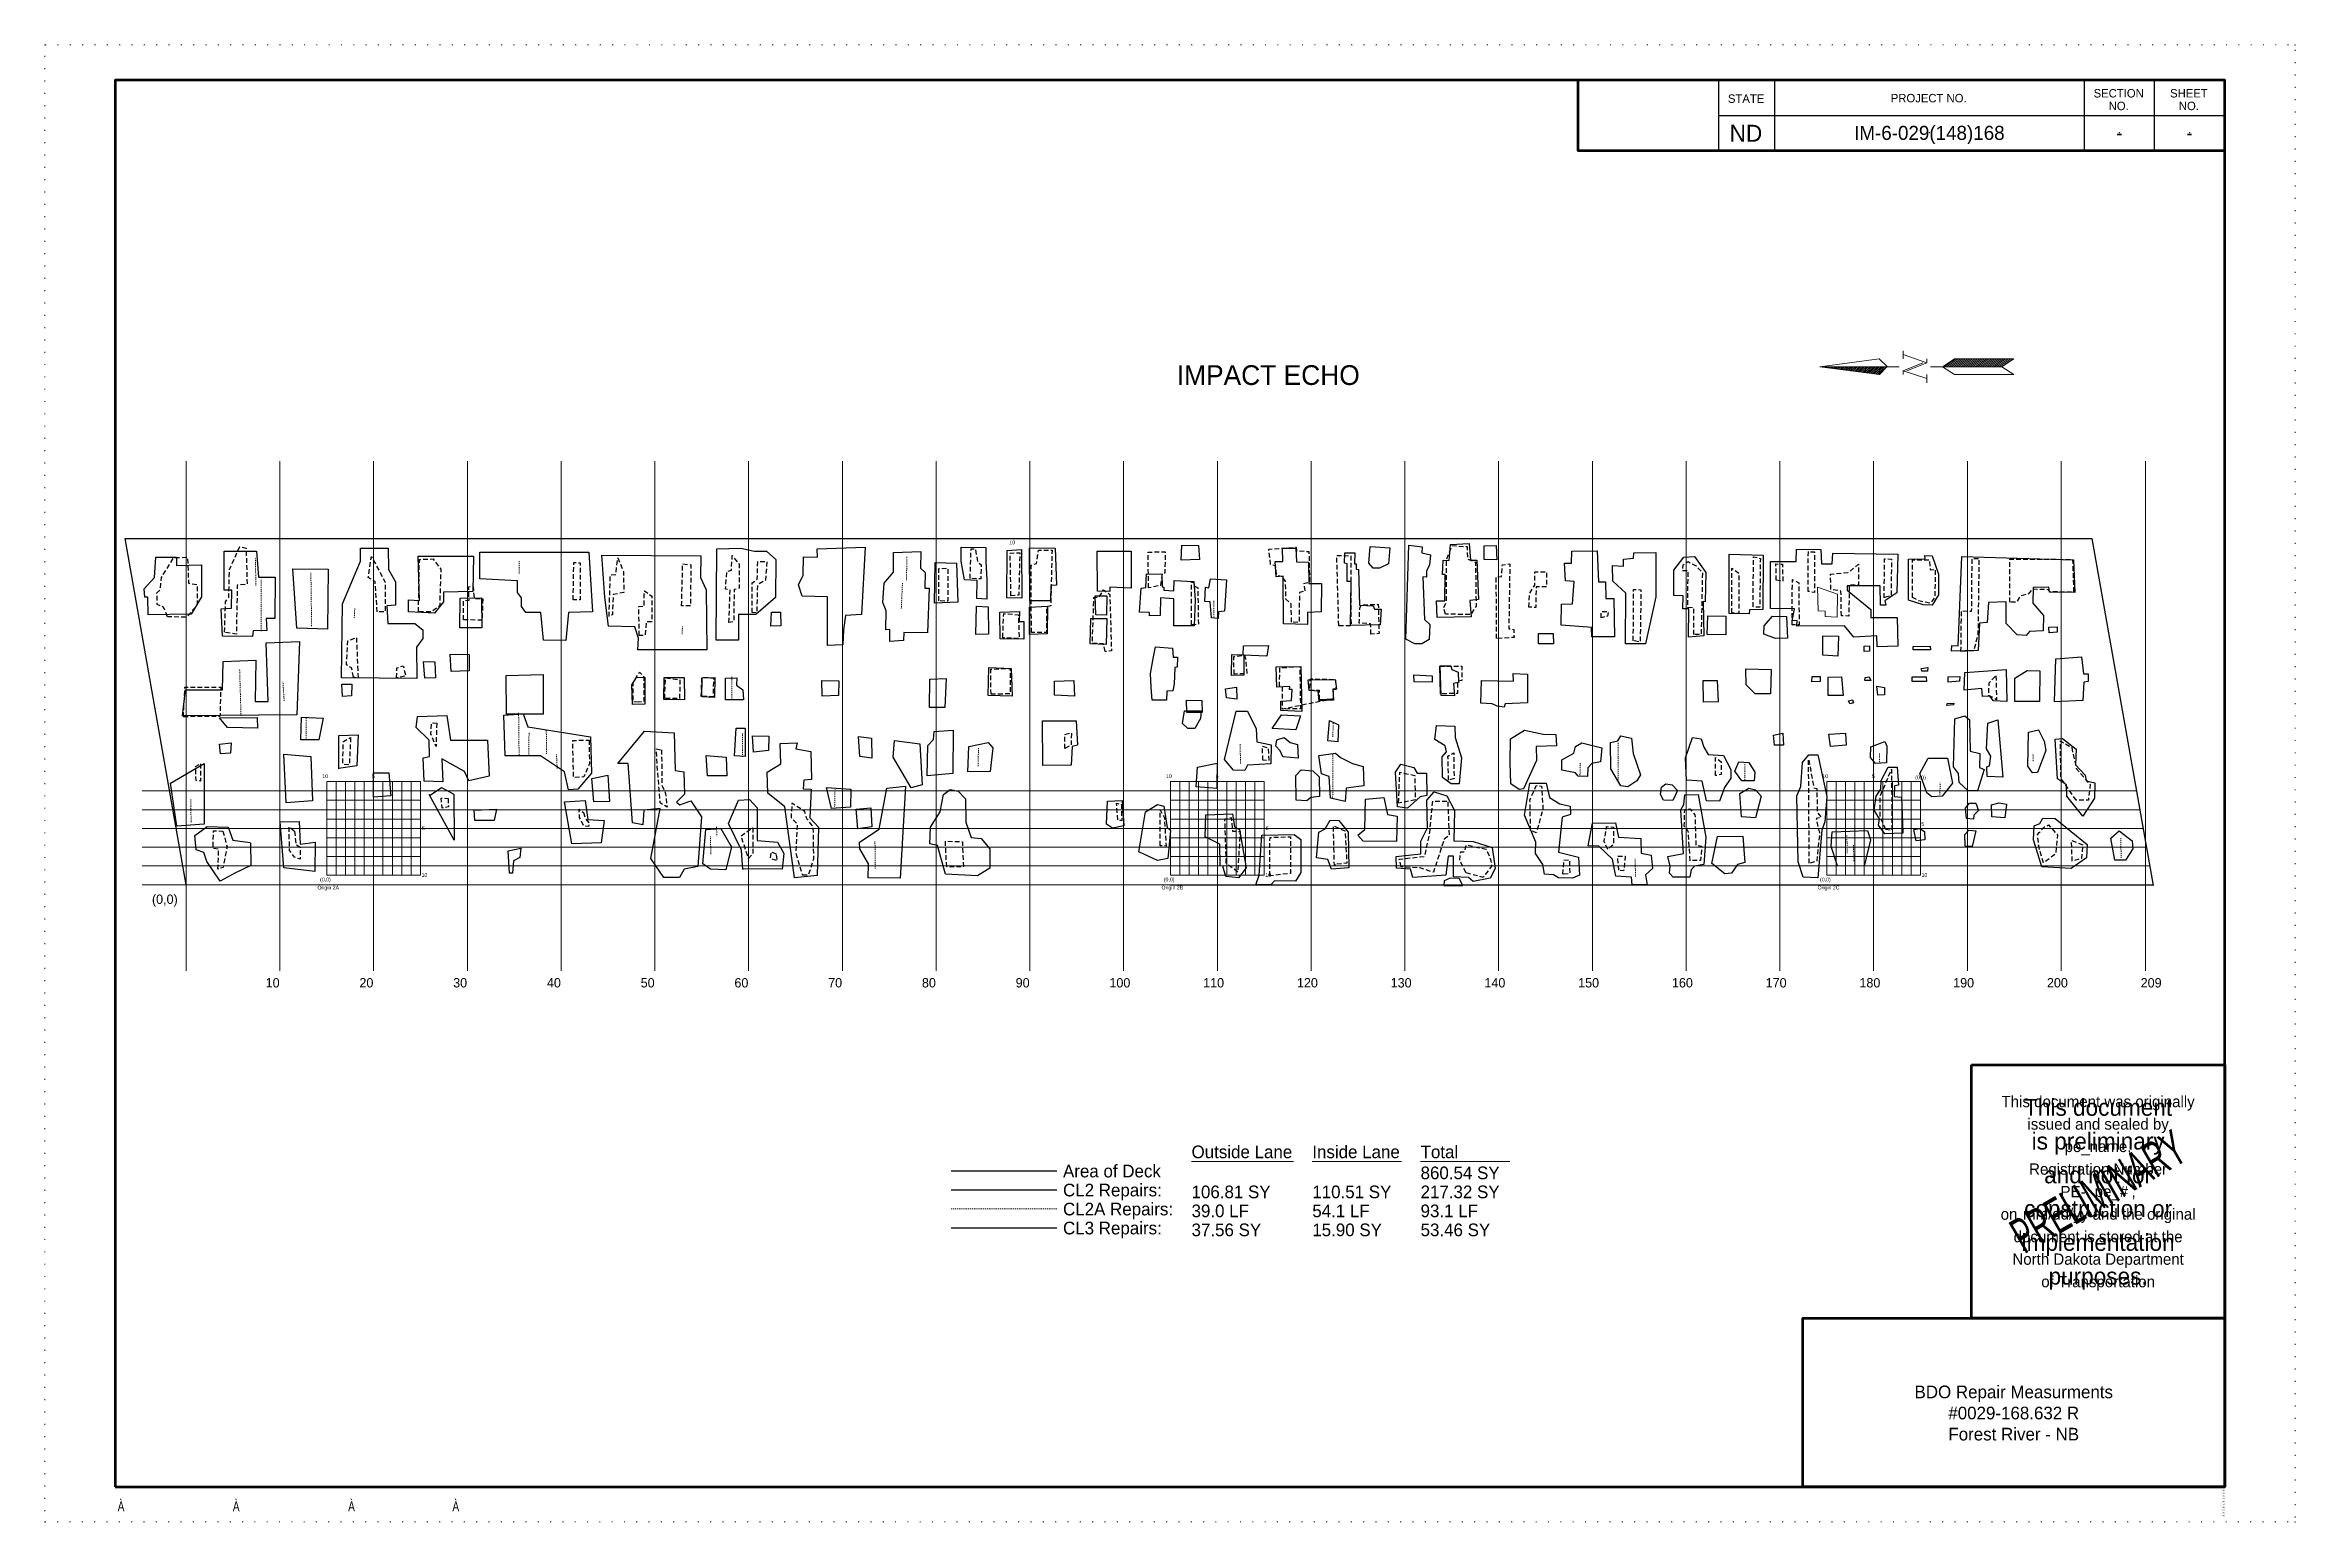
# Model space of a CAD drawing. Header units: feet. Extents: x 2768599 to 2768839, y 549231 to 549389.
import ezdxf
from ezdxf.enums import TextEntityAlignment as Align

# ---------------------------------------------------------------- set-up
doc = ezdxf.new("R2010")
doc.units = ezdxf.units.FT
doc.header["$LTSCALE"] = 0.5
doc.header["$MEASUREMENT"] = 0
doc.linetypes.add('Dash01', pattern=[1.5, 1, -0.5])
doc.linetypes.add('DGN Style 1', pattern=[0.013513, 2.2e-05, -0.013491])
for name, color, linetype, lineweight in [('Aggr A Line', 212, 'Continuous', 30), ('Arrow N cell', 1, 'Continuous', 0), ('Asph A Line', 5, 'Continuous', 30), ('Conc A Line', 96, 'Continuous', 30), ('Conc Line Exst', 1, 'Dash01', 13), ('dim (wt 1)', 4, 'Continuous', 13), ('Mask Lv Priority 100', 7, 'Continuous', 0), ('sht Lines', 7, 'Continuous', 0), ('sht Lines (Construction)', 7, 'Continuous', 0), ('sht Stamp Text', 3, 'Continuous', 13), ('sht Stamp Text Preliminary', 5, 'Continuous', 13), ('sht Text', 7, 'Continuous', 0), ('Surface Conc Line Exst', 1, 'Dash01', 0), ('Tag DIP text', 2, 'Continuous', 0), ('Text text', 7, 'Continuous', 40)]:
    doc.layers.add(name, color=color, linetype=linetype, lineweight=lineweight)
doc.styles.add('Style-BLOCK_OUTLINE', font='BLOCK_OUTLINE.shx')
doc.styles.add('Style-engineer', font='engineer.shx')
doc.styles.add('Style-NDDOT', font='')
doc.styles.add('Text 0.09', font='', dxfattribs={"height": 0.0075})
doc.styles.get('Style-NDDOT').set_extended_font_data('NDDOT')
doc.styles.get('Text 0.09').set_extended_font_data('NDDOT')

msp = doc.modelspace()

# ---------------------------------------------------------------- texts
at = {"layer": 'Conc Line Exst', "color": 1, "linetype": 'Dash01', "lineweight": 13, "style": 'Style-engineer'}
msp.add_text('-CLS2A', height=0.005, rotation=85.9354, dxfattribs=at).set_placement((2768670.87, 549304.4), align=Align.TOP_LEFT)
at = {"layer": 'Text text', "color": 7, "linetype": 'Continuous', "lineweight": 30, "style": 'Text 0.09'}
for s, height, p in [('IMPACT ECHO ', 2.1023, (2768719.91, 549352.52)), ('10', 0.4, (2768702.06, 549335.53)), ('10', 0.4, (2768628.77, 549310.61)), ('5', 0.4, (2768634.08, 549310.61)), ('10', 0.4, (2768718.77, 549310.61)), ('5', 0.4, (2768724.08, 549310.61)), ('10', 0.4, (2768788.77, 549310.61)), ('5', 0.4, (2768794.08, 549310.61)), ('(0,0)', 0.4, (2768798.68, 549310.47)), ('5', 0.4, (2768639.41, 549305.06)), ('5', 0.4, (2768729.41, 549305.06)), ('5', 0.4, (2768799.34, 549305.48)), ('10', 0.4, (2768639.36, 549300.06)), ('10', 0.4, (2768729.36, 549300.06)), ('10', 0.4, (2768799.36, 549300.06)), ('Origin 2A', 0.4, (2768628.25, 549298.72)), ('(0,0)', 0.4, (2768628.53, 549299.58)), ('Origin 2B', 0.4, (2768718.29, 549298.72)), ('(0,0)', 0.4, (2768718.53, 549299.58)), ('Origin 2C', 0.4, (2768788.27, 549298.72)), ('(0,0)', 0.4, (2768788.53, 549299.58))]:
    msp.add_text(s, height=height, dxfattribs=at).set_placement(p)

# ---------------------------------------------------------------- blocks, each defined once
blk = doc.blocks.new('NORTHA')
at = {"layer": 'Arrow N cell', "color": 1, "linetype": 'Continuous', "lineweight": 0}
for p, q in [((-0.004661, 0.019925), (0.000028, 0.05509)), ((-0.00016, 0.053689), (0.000028, 0.05351)), ((-0.000031, 0.054648), (0.000028, 0.05459)), ((0.000028, 0.05509), (0.004715, 0.019934)), ((0.000028, 0.05509), (0.000028, 0.015444)), ((-0.001948, 0.040273), (0.000028, 0.038385)), ((-0.001819, 0.041231), (0.000028, 0.039465)), ((-0.001693, 0.042189), (0.000028, 0.040545)), ((-0.001566, 0.043148), (0.000028, 0.041627)), ((-0.001437, 0.044106), (0.000028, 0.042707)), ((-0.001309, 0.045064), (0.000028, 0.043788)), ((-0.001181, 0.046023), (0.000028, 0.044868)), ((-0.001054, 0.046981), (0.000028, 0.045948)), ((-0.000925, 0.047939), (0.000028, 0.047028)), ((-0.000799, 0.048898), (0.000028, 0.048108)), ((-0.00067, 0.049856), (0.000028, 0.049189)), ((-0.000542, 0.050814), (0.000028, 0.050269)), ((-0.000413, 0.051773), (0.000028, 0.051351)), ((-0.000286, 0.052731), (0.000028, 0.052431)), ((-0.003738, 0.026858), (0.000028, 0.02326)), ((-0.003609, 0.027816), (0.000028, 0.02434)), ((-0.003483, 0.028774), (0.000028, 0.02542)), ((-0.003354, 0.029733), (0.000028, 0.0265)), ((-0.003226, 0.030691), (0.000028, 0.027582)), ((-0.003097, 0.031649), (0.000028, 0.028661)), ((-0.00297, 0.032608), (0.000028, 0.029743)), ((-0.002844, 0.033566), (0.000028, 0.030823)), ((-0.002715, 0.034523), (0.000028, 0.031903)), ((-0.002587, 0.035481), (0.000028, 0.032983)), ((-0.002458, 0.036439), (0.000028, 0.034062)), ((-0.002332, 0.037398), (0.000028, 0.035144)), ((-0.002205, 0.038356), (0.000028, 0.036226)), ((-0.002076, 0.039314), (0.000028, 0.037306)), ((0.000125, 0.015351), (-0.004661, 0.019925)), ((-0.004632, 0.020149), (0.000028, 0.015698)), ((-0.004503, 0.021108), (0.000028, 0.016778)), ((-0.004377, 0.022066), (0.000028, 0.017858)), ((-0.004248, 0.023024), (0.000028, 0.018937)), ((-0.004122, 0.023983), (0.000028, 0.020019)), ((-0.003993, 0.024941), (0.000028, 0.021099)), ((-0.003865, 0.025899), (0.000028, 0.022181)), ((0.000028, 0.015444), (0.000028, 0.008167)), ((0.004715, 0.019934), (0.000125, 0.015351)), ((-0.002394, 0.005878), (-0.006931, -0.008167)), ((-0.004661, 0.005878), (-0.002394, 0.005878)), ((-0.002394, 0.005878), (0.002394, -0.00588)), ((-0.002394, 0.003592), (0.002394, -0.008167)), ((0.002394, -0.008167), (0.007181, 0.005878)), ((0.00945, 0.005878), (0.004661, 0.005878)), ((-0.004661, -0.008167), (-0.00945, -0.008167)), ((0.00003, -0.010455), (0.00003, -0.017641)), ((0.002394, -0.008167), (0.004661, -0.008167)), ((-0.00466, -0.024597), (0.00003, -0.017556)), ((-0.00466, -0.05975), (-0.00466, -0.024597)), ((0.000028, -0.017967), (0.00003, -0.017556)), ((0.000028, -0.017967), (0.000028, -0.052592)), ((0.000028, -0.018413), (0.004715, -0.025469)), ((0.000028, -0.019825), (0.004715, -0.02688)), ((0.000028, -0.021236), (0.004715, -0.028292)), ((0.000028, -0.022648), (0.004715, -0.029705)), ((0.000028, -0.024059), (0.004715, -0.031115)), ((0.000028, -0.025472), (0.004715, -0.032528)), ((0.00003, -0.017556), (0.004715, -0.024597)), ((0.004715, -0.024597), (0.004715, -0.059778)), ((0.000028, -0.026884), (0.004715, -0.033939)), ((0.000028, -0.028295), (0.004715, -0.035351)), ((0.000028, -0.029707), (0.004715, -0.036764)), ((0.000028, -0.031118), (0.004715, -0.038174)), ((0.000028, -0.032531), (0.004715, -0.039587)), ((0.000028, -0.033941), (0.004715, -0.040998)), ((0.000028, -0.035354), (0.004715, -0.04241)), ((0.000028, -0.036766), (0.004715, -0.043821)), ((0.000028, -0.038177), (0.004715, -0.045233)), ((0.000028, -0.03959), (0.004715, -0.046646)), ((0.000028, -0.052722), (-0.00466, -0.05975)), ((0.000028, -0.041), (0.004715, -0.048057)), ((0.000028, -0.042413), (0.004715, -0.049469)), ((0.000028, -0.043825), (0.004715, -0.05088)), ((0.000028, -0.045236), (0.004715, -0.052292)), ((0.000028, -0.046649), (0.004715, -0.053705)), ((0.000028, -0.048059), (0.004715, -0.055115)), ((0.000028, -0.049472), (0.004715, -0.056528)), ((0.000028, -0.050884), (0.004715, -0.057939)), ((0.000028, -0.052295), (0.004715, -0.059351)), ((0.000028, -0.052592), (0.000028, -0.052722)), ((0.004715, -0.059778), (0.000028, -0.052722))]:
    blk.add_line(p, q, dxfattribs=at)
blk = doc.blocks.new('Plan')
at = {"layer": 'sht Lines', "color": 7, "linetype": 'Continuous', "lineweight": 0}
for p in [(-0.0417, 0.8542), (-0.0417, 0.8542), (-0.0417, 0.8542), (1.2917, 0.8542), (1.2917, 0.8542), (-0.0417, -0.0208), (1.2917, -0.0208)]:
    blk.add_point(p, dxfattribs=at)
at = {"layer": 'sht Text', "color": 7, "linetype": 'Continuous', "lineweight": 0, "style": 'Style-NDDOT', "width": 0.757093}
for s, p in [(' À', (-0.0002, -0.0086)), ('  À', (0.0664, -0.0086)), ('   À', (0.1331, -0.0086)), ('À ', (0.1998, -0.0086))]:
    blk.add_text(s, height=0.00583, dxfattribs=at).set_placement(p, align=Align.TOP_LEFT)
at = {"layer": 'Tag DIP text', "color": 2, "linetype": 'Continuous', "lineweight": 0, "style": 'Style-NDDOT'}
for tag, p in [('comment_3', (1.25, -0.0117)), ('comment_4', (1.25, -0.0133)), ('consultant', (1.25, -0.0083)), ('county', (1.25, -0.0067)), ('bridge', (1.25, -0.01)), ('comment_5', (1.25, -0.015)), ('comment_6', (1.25, -0.0167))]:
    blk.add_attdef(tag, text='', height=0.000833, dxfattribs=at).set_placement(p, align=Align.TOP_RIGHT)
at = {"color": 7, "linetype": 'Continuous', "lineweight": 13}
for points in [[(0.8667, 0.7917), (1.25, 0.7917), (1.25, 0.8334), (0.8667, 0.8334)], [(1, 0), (1, 0.1), (1.1, 0.1), (1.1, 0.25), (1.25, 0.25), (1.25, 0)]]:
    blk.add_wipeout(points, dxfattribs=at).dxf.layer = 'Mask Lv Priority 100'
at = {"layer": 'sht Lines', "color": 6, "linetype": 'Continuous', "lineweight": 30}
for p, q in [((0.95, 0.8333), (0.95, 0.7917)), ((0.9833, 0.8334), (0.9833, 0.7917)), ((1.1667, 0.8334), (1.1667, 0.7917)), ((1.2083, 0.8334), (1.2083, 0.7917)), ((0.95, 0.8125), (1.25, 0.8125))]:
    blk.add_line(p, q, dxfattribs=at)
at = {"layer": 'sht Lines', "color": 6, "linetype": 'Continuous', "lineweight": 0}
blk.add_line((0, 0), (1.25, 0), dxfattribs=at)
at = {"layer": 'sht Lines', "color": 6, "linetype": 'Continuous', "lineweight": 53, "flags": 128}
for points in [[(0, 0), (1.25, 0), (1.25, 0.8334), (0, 0.8334), (0, 0)], [(1.25, 0.8334), (0.8667, 0.8334), (0.8667, 0.7917), (1.25, 0.7917), (1.25, 0.8334)], [(1.1, 0.25), (1.25, 0.25), (1.25, 0.1), (1.1, 0.1), (1.1, 0.25)], [(1.25, 0), (1, 0), (1, 0.1), (1.25, 0.1), (1.25, 0)]]:
    blk.add_lwpolyline(points, close=True, dxfattribs=at)
at = {"layer": 'sht Lines', "color": 6, "linetype": 'Continuous', "lineweight": 0, "flags": 128}
blk.add_lwpolyline([(0, 0.8333), (0, 0), (1, 0), (1, 0.1), (1.1, 0.1), (1.1, 0.25), (1.25, 0.25), (1.25, 0.7917), (0.8667, 0.7917), (0.8667, 0.8333), (0, 0.8333)], close=True, dxfattribs=at)
at = {"layer": 'sht Lines', "color": 7, "linetype": 'Continuous', "lineweight": 0}
for p in [(1.075, 0.8022), (1.1875, 0.8022), (1.2292, 0.8022)]:
    blk.add_point(p, dxfattribs=at)
at = {"layer": 'sht Lines (Construction)', "color": 34, "linetype": 'DGN Style 1', "lineweight": 13, "flags": 128}
blk.add_lwpolyline([(-0.0417, -0.0208), (1.2917, -0.0208), (1.2917, 0.8542), (-0.0417, 0.8542), (-0.0417, -0.0208)], close=True, dxfattribs=at)
at = {"layer": 'sht Stamp Text', "color": 3, "linetype": 'Continuous', "lineweight": 13, "insert": (1.175, 0.1739), "char_height": 0.006667, "attachment_point": 5, "line_spacing_factor": 1.2, "style": 'Style-NDDOT'}
blk.add_mtext('This document was originally\\Pissued and sealed by \\P\\PRegistration Number \\PPE-           , \\Pon                  and the original\\Pdocument is stored at the\\PNorth Dakota Department\\Pof Transportation', dxfattribs=at)
at = {"layer": 'sht Stamp Text', "color": 3, "linetype": 'Continuous', "lineweight": 13, "style": 'Style-NDDOT', "flags": 12}
blk.add_attdef('pe_name', text='', height=0.00667, dxfattribs=at).set_placement((1.175, 0.2017), align=Align.MIDDLE_CENTER)
at = {"layer": 'sht Stamp Text', "color": 3, "linetype": 'Continuous', "lineweight": 13, "style": 'Style-NDDOT'}
for tag, p in [('pe_number', (1.1829, 0.175)), ('pe_date', (1.1498, 0.1617))]:
    blk.add_attdef(tag, text='', height=0.00667, dxfattribs=at).set_placement(p, align=Align.MIDDLE_CENTER)
at = {"layer": 'sht Stamp Text Preliminary', "color": 5, "linetype": 'Continuous', "lineweight": 0, "style": 'Style-BLOCK_OUTLINE', "width": 0.6}
blk.add_text('PRELIMINARY', height=0.020833, rotation=30, dxfattribs=at).set_placement((1.175, 0.175), align=Align.MIDDLE_CENTER)
at = {"layer": 'sht Stamp Text Preliminary', "color": 5, "linetype": 'Continuous', "lineweight": 0, "insert": (1.175, 0.1733), "char_height": 0.01, "attachment_point": 5, "line_spacing_factor": 1.2, "style": 'Style-NDDOT'}
blk.add_mtext('This document\\Pis preliminary\\Pand not for\\Pconstruction or\\Pimplementation\\Ppurposes.', dxfattribs=at)
at = {"layer": 'sht Text', "color": 5, "linetype": 'Continuous', "lineweight": 13, "style": 'Style-NDDOT'}
for s, p in [('STATE', (0.9664, 0.8224)), ('PROJECT NO.', (1.0746, 0.8227))]:
    blk.add_text(s, height=0.005, dxfattribs=at).set_placement(p, align=Align.MIDDLE_CENTER)
at = {"layer": 'sht Text', "color": 5, "linetype": 'Continuous', "lineweight": 40, "style": 'Style-NDDOT'}
blk.add_text('ND', height=0.01, dxfattribs=at).set_placement((0.9663, 0.8019), align=Align.MIDDLE_CENTER)
at = {"layer": 'sht Text', "color": 5, "linetype": 'Continuous', "lineweight": 13, "char_height": 0.005, "attachment_point": 5, "line_spacing_factor": 0.9, "style": 'Style-NDDOT'}
for s, insert in [('SECTION\\PNO.', (1.1872, 0.8218)), ('SHEET\\PNO.', (1.2288, 0.8218))]:
    blk.add_mtext(s, dxfattribs=dict(at, insert=insert))
at = {"layer": 'sht Text', "color": 1, "linetype": 'Continuous', "lineweight": 13, "style": 'Style-NDDOT'}
for tag, p in [('Type of revision 1', (0.8683, 0.8282)), ('Type of revision 2', (0.8683, 0.8178)), ('Type of revision 3', (0.8683, 0.8073)), ('Type of revision 4', (0.8683, 0.7969))]:
    blk.add_attdef(tag, text='', height=0.00583, dxfattribs=at).set_placement(p, align=Align.MIDDLE_LEFT)
for tag, p in [('Date of revision 1', (0.9474, 0.8282)), ('Date of revision 2', (0.9474, 0.8178)), ('Date of revision 3', (0.9474, 0.8073)), ('Date of revision 4', (0.9474, 0.7969))]:
    blk.add_attdef(tag, text='', height=0.00583, dxfattribs=at).set_placement(p, align=Align.MIDDLE_RIGHT)
at = {"layer": 'sht Text', "color": 7, "linetype": 'Continuous', "lineweight": 0, "style": 'Style-NDDOT'}
for tag, height, p in [('project', 0.00833, (1.075, 0.8021)), ('section', 0.00833, (1.1875, 0.8021)), ('page', 0.00833, (1.2292, 0.8021)), ('tb_line1', 0.0075, (1.125, 0.0938)), ('tb_line2', 0.0075, (1.125, 0.0813)), ('tb_line3', 0.0075, (1.125, 0.0688)), ('tb_line4', 0.0075, (1.125, 0.0563)), ('tb_line5', 0.0075, (1.125, 0.0437)), ('tb_line6', 0.0075, (1.125, 0.0312)), ('tb_line7', 0.0075, (1.125, 0.0187)), ('tb_line8', 0.0075, (1.125, 0.0063))]:
    blk.add_attdef(tag, text='', height=height, dxfattribs=at).set_placement(p, align=Align.MIDDLE_CENTER)
at = {"layer": 'Tag DIP text', "color": 2, "linetype": 'Continuous', "lineweight": 0, "style": 'Style-NDDOT'}
for tag, p in [('highway_no', (1.25, 0)), ('sheet_ref_pnt', (1.25, -0.005)), ('revision_date', (1.25, -0.0033)), ('division_no', (1.25, -0.0017))]:
    blk.add_attdef(tag, text='', height=0.000833, dxfattribs=at).set_placement(p, align=Align.TOP_RIGHT)

# ---------------------------------------------------------------- linework, layer by layer
at = {"layer": 'Aggr A Line', "color": 212, "linetype": 'Continuous', "lineweight": 30, "flags": 128}
for points in [[(2768610.2, 549328.02), (2768610.17, 549329.88), (2768609.84, 549329.9), (2768609.77, 549330.79), (2768610.88, 549332), (2768611, 549334.15), (2768613.23, 549334.17), (2768613.23, 549333.26), (2768615.87, 549333.33), (2768615.87, 549329.91), (2768614.77, 549328.07), (2768610.2, 549328.02)], [(2768618.12, 549325.73), (2768617.97, 549328.66), (2768619.07, 549328.73), (2768619.12, 549330.65), (2768618.31, 549330.63), (2768618.29, 549334.79), (2768621.74, 549334.8), (2768621.96, 549332.01), (2768623.73, 549332.03), (2768623.72, 549327.61), (2768622.79, 549327.63), (2768622.87, 549326.32), (2768621.4, 549326.31), (2768621.31, 549325.68), (2768618.12, 549325.73)], [(2768630.82, 549321.3), (2768630.92, 549329.19), (2768632.83, 549333.72), (2768632.83, 549335.11), (2768635.8, 549335.11), (2768635.84, 549332.83), (2768636.58, 549331.53), (2768636.57, 549329.02), (2768635.67, 549328.95), (2768635.75, 549327.07), (2768638.63, 549327.09), (2768639.48, 549326.42), (2768639.49, 549325.5), (2768638.83, 549324.57), (2768638.86, 549321.23), (2768630.82, 549321.3)], [(2768637.96, 549328.32), (2768637.95, 549329.61), (2768639.14, 549329.55), (2768638.99, 549334.25), (2768644.91, 549334.28), (2768644.81, 549330.49), (2768641.7, 549330.42), (2768641.69, 549329.39), (2768640.75, 549328.17), (2768637.96, 549328.32)], [(2768652.35, 549325.32), (2768652.07, 549328.24), (2768650.49, 549328.27), (2768650.01, 549328.91), (2768650.01, 549329.83), (2768649.6, 549330.38), (2768649.6, 549331.62), (2768645.57, 549331.83), (2768645.57, 549334.7), (2768657.19, 549334.68), (2768657.58, 549328.33), (2768655.04, 549328.27), (2768654.73, 549325.26), (2768652.35, 549325.32)], [(2768662.41, 549324.27), (2768662.48, 549325.53), (2768662.1, 549326.71), (2768659.31, 549326.8), (2768658.91, 549329.88), (2768658.59, 549334.37), (2768669.16, 549334.31), (2768669.1, 549332), (2768669.7, 549330.66), (2768669.78, 549324.28), (2768662.41, 549324.27)], [(2768670.79, 549325.29), (2768670.87, 549335.05), (2768673.42, 549335.13), (2768674.88, 549334.78), (2768676.15, 549334.78), (2768677.13, 549333.89), (2768677.11, 549329.87), (2768675.02, 549328.03), (2768673.17, 549328.03), (2768673.15, 549325.32), (2768670.79, 549325.29)], [(2768682.66, 549324.72), (2768682.67, 549329.94), (2768679.95, 549330.01), (2768679.57, 549331.21), (2768680.07, 549332.22), (2768680.11, 549334.19), (2768681.58, 549334.15), (2768681.57, 549335.06), (2768686.69, 549335.21), (2768686.29, 549328.03), (2768684.57, 549327.93), (2768684.38, 549326.4), (2768684.31, 549324.81), (2768682.66, 549324.72)], [(2768689.3, 549325.18), (2768689.31, 549326.43), (2768688.88, 549326.41), (2768688.9, 549328.43), (2768688.57, 549329.32), (2768688.71, 549331.37), (2768689.7, 549332.55), (2768689.71, 549334.65), (2768692.6, 549334.75), (2768692.59, 549332.98), (2768693.06, 549332.53), (2768693.03, 549330.84), (2768693.5, 549330.84), (2768693.32, 549326.09), (2768690.8, 549326.11), (2768690.77, 549325.28), (2768689.3, 549325.18)], [(2768698.57, 549329.74), (2768698.62, 549331.68), (2768697.26, 549331.74), (2768696.91, 549333.73), (2768696.91, 549335.24), (2768699.55, 549335.18), (2768699.55, 549333.7), (2768699.66, 549331.73), (2768699.65, 549329.69), (2768698.57, 549329.74)], [(2768701.79, 549329.83), (2768701.81, 549334.88), (2768703.36, 549334.97), (2768703.4, 549329.77), (2768701.79, 549329.83)], [(2768704.23, 549329.49), (2768704.19, 549335.15), (2768706.94, 549335.11), (2768707.08, 549331.17), (2768706.48, 549331.14), (2768706.45, 549329.49), (2768704.23, 549329.49)], [(2768711.46, 549330.52), (2768711.43, 549334.78), (2768715.05, 549334.8), (2768715.06, 549330.84), (2768712.79, 549330.95), (2768712.77, 549330.51), (2768711.46, 549330.52)], [(2768720.37, 549333.85), (2768720.47, 549335.42), (2768722.23, 549335.41), (2768722.33, 549333.9), (2768720.37, 549333.85)], [(2768731.29, 549327.06), (2768731.27, 549332.12), (2768730.53, 549332.06), (2768730.4, 549333.68), (2768731.22, 549333.7), (2768731.18, 549335.12), (2768732.63, 549335.11), (2768732.68, 549333.67), (2768733.95, 549333.62), (2768734.01, 549331.35), (2768735.35, 549331.33), (2768735.33, 549328.33), (2768733.86, 549328.24), (2768733.87, 549326.97), (2768731.29, 549327.06)], [(2768738.45, 549326.86), (2768738.51, 549331.56), (2768738.1, 549331.57), (2768738.1, 549333.43), (2768737.82, 549333.5), (2768737.83, 549334.63), (2768738.9, 549334.61), (2768738.87, 549333.45), (2768739.05, 549333.44), (2768739.05, 549332.89), (2768739.3, 549332.85), (2768739.41, 549329.03), (2768740.86, 549328.95), (2768741.01, 549328.61), (2768741.71, 549328.61), (2768741.62, 549326.93), (2768738.45, 549326.86)], [(2768740.87, 549332.99), (2768740.39, 549333.52), (2768740.54, 549335.3), (2768742.63, 549335.16), (2768742.51, 549333.46), (2768741.52, 549333), (2768740.87, 549332.99)], [(2768745.32, 549324.93), (2768744.36, 549325.4), (2768744.66, 549335.42), (2768746.09, 549335.26), (2768746.04, 549334.62), (2768746.96, 549334.42), (2768746.86, 549333.29), (2768746.54, 549332.71), (2768746.56, 549332.03), (2768746.17, 549332.05), (2768746.32, 549327.51), (2768746.89, 549326.98), (2768746.83, 549325.37), (2768746.06, 549324.9), (2768745.32, 549324.93)], [(2768747.69, 549327.72), (2768747.62, 549329.49), (2768748.49, 549329.5), (2768748.53, 549332.29), (2768748.24, 549332.32), (2768748.34, 549333.84), (2768748.98, 549333.81), (2768749.1, 549335.5), (2768751.11, 549335.62), (2768751.26, 549333.83), (2768751.92, 549333.82), (2768752.11, 549329.64), (2768751.18, 549329.52), (2768751.31, 549327.78), (2768747.69, 549327.72)], [(2768752.69, 549333.91), (2768752.71, 549335.38), (2768753.98, 549335.4), (2768754.06, 549333.87), (2768752.69, 549333.91)], [(2768764.17, 549325.7), (2768764.21, 549326.65), (2768760.93, 549326.91), (2768760.96, 549329.16), (2768762.13, 549329.18), (2768762.31, 549331.57), (2768761.36, 549331.63), (2768761.26, 549333.5), (2768762.03, 549333.51), (2768762.06, 549334.81), (2768764.76, 549334.84), (2768764.91, 549331.53), (2768765.64, 549331.51), (2768765.69, 549329.76), (2768766.52, 549329.75), (2768766.6, 549325.67), (2768764.19, 549325.65), (2768764.15, 549326.6), (2768764.17, 549325.7)], [(2768767.79, 549324.92), (2768767.83, 549330.31), (2768766.44, 549331.6), (2768766.39, 549333.26), (2768767.56, 549333.2), (2768767.57, 549333.96), (2768768.64, 549334.04), (2768768.65, 549334.63), (2768771.01, 549334.64), (2768771.02, 549329.94), (2768769.91, 549324.9), (2768767.79, 549324.92)], [(2768774.48, 549325.61), (2768774.53, 549328.66), (2768773.88, 549328.65), (2768773.94, 549330.02), (2768772.94, 549330.07), (2768772.95, 549332.78), (2768774, 549334.17), (2768775.15, 549334.21), (2768776.36, 549332.52), (2768776.28, 549329.4), (2768776.05, 549329.43), (2768776.13, 549325.78), (2768774.48, 549325.61)], [(2768778.85, 549328.14), (2768778.84, 549334.49), (2768782.47, 549334.38), (2768782.43, 549328.59), (2768780.99, 549328.55), (2768780.97, 549328.11), (2768778.85, 549328.14)], [(2768783.24, 549328.67), (2768783.23, 549333.68), (2768785.97, 549333.68), (2768786.03, 549335.02), (2768788.61, 549334.97), (2768788.69, 549333.43), (2768789.82, 549333.43), (2768789.89, 549334.57), (2768796.84, 549334.49), (2768796.73, 549330.34), (2768795.43, 549329.51), (2768795.56, 549329.03), (2768794.98, 549329.02), (2768794.94, 549331.09), (2768791.41, 549331.1), (2768791.43, 549330.63), (2768793.94, 549328.57), (2768793.96, 549327.71), (2768796.77, 549327.71), (2768796.84, 549324.67), (2768794.61, 549324.59), (2768794.58, 549325.77), (2768792.15, 549325.64), (2768791.14, 549326.85), (2768786.07, 549326.81), (2768786.1, 549327.41), (2768785.57, 549327.38), (2768785.81, 549328.64), (2768783.24, 549328.67)], [(2768797.95, 549329.56), (2768797.98, 549333.93), (2768799.75, 549333.97), (2768799.7, 549334.32), (2768800.5, 549334.3), (2768801.16, 549332.34), (2768801.18, 549330.13), (2768800.49, 549329.05), (2768799.54, 549329.08), (2768797.95, 549329.56)], [(2768802.56, 549324.13), (2768802.59, 549324.73), (2768803.27, 549324.7), (2768803.66, 549334.21), (2768815.58, 549333.87), (2768815.7, 549330.38), (2768813, 549330.44), (2768812.92, 549330.95), (2768811.25, 549330.91), (2768811.23, 549329.25), (2768812.35, 549327.92), (2768812.33, 549326.29), (2768810.87, 549326.22), (2768810.52, 549325.79), (2768809.55, 549325.88), (2768808.38, 549327.07), (2768808.37, 549329.4), (2768806.49, 549329.32), (2768806.35, 549327.19), (2768805.52, 549327.13), (2768805.39, 549324.21), (2768802.56, 549324.13)], [(2768626.04, 549326.6), (2768625.63, 549332.91), (2768629.38, 549332.87), (2768629.34, 549326.49), (2768626.04, 549326.6)], [(2768694.06, 549329.26), (2768694.14, 549333.58), (2768696.41, 549333.53), (2768696.55, 549329.35), (2768694.06, 549329.26)], [(2768715.94, 549328.3), (2768716.12, 549330.85), (2768716.61, 549330.91), (2768716.7, 549332.39), (2768718.32, 549332.35), (2768718.35, 549330.98), (2768718.53, 549330.96), (2768718.53, 549330.63), (2768719.6, 549330.58), (2768719.62, 549331.66), (2768721.72, 549331.55), (2768721.87, 549329.61), (2768721.78, 549326.83), (2768719.6, 549326.85), (2768719.61, 549329.7), (2768718.19, 549329.81), (2768718.15, 549327.92), (2768717.01, 549327.89), (2768717, 549328.27), (2768715.94, 549328.3)], [(2768723.63, 549327.67), (2768723.46, 549329.38), (2768722.89, 549329.43), (2768722.97, 549330.97), (2768723.35, 549330.89), (2768723.5, 549331.83), (2768725.21, 549331.75), (2768725.02, 549328.39), (2768724.38, 549328.31), (2768724.34, 549327.61), (2768723.63, 549327.67)], [(2768643.44, 549326.63), (2768643.46, 549329.8), (2768645.76, 549329.82), (2768645.8, 549326.61), (2768643.44, 549326.63)], [(2768711.28, 549328.02), (2768711.21, 549330.05), (2768712.44, 549330.05), (2768712.43, 549327.98), (2768711.28, 549328.02)], [(2768676.62, 549326.81), (2768676.67, 549328.29), (2768677.64, 549328.3), (2768677.67, 549326.85), (2768676.62, 549326.81)], [(2768698.47, 549325.91), (2768698.56, 549328.93), (2768699.79, 549328.85), (2768699.82, 549325.96), (2768698.47, 549325.91)], [(2768701.06, 549325.44), (2768701.03, 549328.29), (2768703.14, 549328.36), (2768703.1, 549327.31), (2768703.59, 549327.29), (2768703.6, 549325.41), (2768701.06, 549325.44)], [(2768704.2, 549325.92), (2768704.2, 549328.82), (2768706.12, 549328.92), (2768706.09, 549325.97), (2768704.2, 549325.92)], [(2768710.66, 549324.9), (2768710.75, 549327.63), (2768712.47, 549327.63), (2768712.39, 549324.85), (2768710.66, 549324.9)], [(2768776.5, 549325.92), (2768776.57, 549327.91), (2768778.47, 549327.85), (2768778.47, 549325.89), (2768776.5, 549325.92)], [(2768782.52, 549325.96), (2768782.56, 549326.84), (2768783.46, 549327.85), (2768784.94, 549327.82), (2768785.04, 549325.52), (2768783.76, 549325.47), (2768782.52, 549325.96)], [(2768613.85, 549317.24), (2768614.19, 549320.01), (2768618.13, 549320), (2768618.21, 549323.03), (2768621.68, 549323.19), (2768621.61, 549318.75), (2768623, 549318.76), (2768622.77, 549325.03), (2768626.32, 549325.15), (2768626.07, 549317.34), (2768613.85, 549317.24)], [(2768717.3, 549318.89), (2768717.18, 549320.31), (2768717.1, 549321.75), (2768717.43, 549323.53), (2768717.63, 549324.59), (2768719.44, 549324.45), (2768719.54, 549323.49), (2768719.99, 549323.49), (2768719.95, 549322.41), (2768719.71, 549322.4), (2768719.62, 549320.62), (2768719.49, 549319.91), (2768718.86, 549319.87), (2768718.82, 549318.92), (2768717.3, 549318.89)], [(2768727, 549323.71), (2768727.03, 549324.7), (2768729.7, 549324.73), (2768729.51, 549323.6), (2768727, 549323.71)], [(2768758.48, 549324.9), (2768758.5, 549326), (2768760.05, 549326.01), (2768760.09, 549324.93), (2768758.48, 549324.9)], [(2768788.83, 549323.72), (2768788.82, 549325.78), (2768790.48, 549325.73), (2768790.41, 549323.61), (2768788.83, 549323.72)], [(2768793.24, 549324.09), (2768793.22, 549324.67), (2768793.82, 549324.7), (2768793.79, 549324.12), (2768793.24, 549324.09)], [(2768798.47, 549324.29), (2768798.47, 549324.62), (2768800.27, 549324.66), (2768800.3, 549324.26), (2768798.47, 549324.29)], [(2768639.69, 549321.24), (2768639.56, 549323.02), (2768640.78, 549323.01), (2768640.85, 549321.28), (2768639.69, 549321.24)], [(2768642.52, 549321.98), (2768642.4, 549323.81), (2768644.42, 549323.79), (2768644.43, 549322.04), (2768642.52, 549321.98)], [(2768699.79, 549319.39), (2768699.87, 549322.38), (2768702.26, 549322.3), (2768702.35, 549319.32), (2768699.79, 549319.39)], [(2768725.74, 549321.55), (2768725.8, 549323.79), (2768727.05, 549323.73), (2768727.06, 549321.57), (2768725.74, 549321.55)], [(2768731.03, 549317.8), (2768731.02, 549318.8), (2768732.16, 549318.88), (2768732.23, 549320.05), (2768731.95, 549320.04), (2768731.97, 549320.38), (2768730.6, 549320.3), (2768730.53, 549322.46), (2768733.16, 549322.51), (2768733.24, 549317.71), (2768731.03, 549317.8)], [(2768748.11, 549319.42), (2768748.01, 549322.57), (2768749.16, 549322.58), (2768749.26, 549322.18), (2768749.93, 549321.9), (2768749.96, 549320.78), (2768749.43, 549320.67), (2768749.54, 549319.36), (2768748.11, 549319.42)], [(2768780.66, 549320.54), (2768780.63, 549322.26), (2768783.33, 549322.19), (2768783.25, 549319.57), (2768781.62, 549319.58), (2768780.66, 549320.54)], [(2768799.38, 549322.01), (2768799.31, 549322.3), (2768800.02, 549322.39), (2768799.98, 549322), (2768799.38, 549322.01)], [(2768803.9, 549319.98), (2768803.98, 549321.85), (2768808.37, 549322.16), (2768808.46, 549318.78), (2768807.02, 549318.83), (2768806.63, 549319.33), (2768805.86, 549319.3), (2768805.78, 549320.14), (2768803.9, 549319.98)], [(2768809.32, 549318.76), (2768809.3, 549321.27), (2768810.63, 549322.07), (2768811.98, 549322.05), (2768811.93, 549318.76), (2768809.32, 549318.76)], [(2768813.54, 549318.74), (2768813.69, 549323.31), (2768816.43, 549323.53), (2768816.62, 549321.7), (2768817.13, 549321.7), (2768817.13, 549320.89), (2768816.65, 549320.81), (2768816.56, 549318.87), (2768813.54, 549318.74)], [(2768630.91, 549319.31), (2768630.87, 549320.63), (2768631.91, 549320.6), (2768631.88, 549319.36), (2768630.91, 549319.31)], [(2768648.42, 549317.41), (2768648.39, 549321.53), (2768652.34, 549321.63), (2768652.34, 549317.42), (2768648.42, 549317.41)], [(2768661.85, 549318.44), (2768661.77, 549320.55), (2768662.27, 549321.31), (2768663.17, 549321.35), (2768663.16, 549318.47), (2768661.85, 549318.44)], [(2768665.21, 549318.97), (2768665.22, 549321.31), (2768667.38, 549321.32), (2768667.4, 549318.94), (2768665.21, 549318.97)], [(2768669.26, 549319.27), (2768669.29, 549321.3), (2768670.64, 549321.32), (2768670.61, 549319.2), (2768669.26, 549319.27)], [(2768671.76, 549318.96), (2768671.77, 549321.26), (2768672.99, 549321.3), (2768672.96, 549320.5), (2768673.63, 549320.01), (2768673.68, 549318.95), (2768671.76, 549318.96)], [(2768682.08, 549319.32), (2768682.07, 549321), (2768683.87, 549320.98), (2768683.82, 549319.39), (2768682.08, 549319.32)], [(2768693.55, 549318.11), (2768693.56, 549321.14), (2768695.31, 549321.22), (2768695.18, 549318.14), (2768693.55, 549318.11)], [(2768706.88, 549319.45), (2768706.87, 549320.94), (2768708.95, 549320.99), (2768709.01, 549319.35), (2768706.88, 549319.45)], [(2768725.23, 549319.14), (2768725.12, 549320.11), (2768726.27, 549320.31), (2768726.31, 549319.02), (2768725.23, 549319.14)], [(2768735.1, 549318.84), (2768735, 549319.87), (2768734.04, 549319.95), (2768733.93, 549321.09), (2768736.81, 549321.1), (2768736.95, 549320.11), (2768736.55, 549320.07), (2768736.64, 549318.89), (2768735.1, 549318.84)], [(2768745.25, 549320.85), (2768745.19, 549321.61), (2768747.17, 549321.5), (2768747.15, 549320.81), (2768745.25, 549320.85)], [(2768754.08, 549318.25), (2768753.56, 549318.53), (2768752.34, 549318.6), (2768752.41, 549320.99), (2768755.82, 549320.92), (2768755.81, 549321.76), (2768757.33, 549321.68), (2768757.31, 549318.63), (2768754.95, 549318.51), (2768754.83, 549318.15), (2768754.08, 549318.25)], [(2768776.11, 549318.71), (2768776.06, 549321), (2768777.55, 549321.01), (2768777.65, 549318.73), (2768776.11, 549318.71)], [(2768787.66, 549320.87), (2768787.7, 549321.43), (2768788.53, 549321.43), (2768788.54, 549320.9), (2768787.66, 549320.87)], [(2768789.39, 549319.4), (2768789.39, 549321.36), (2768790.83, 549321.38), (2768790.99, 549319.39), (2768789.39, 549319.4)], [(2768793.3, 549321), (2768793.34, 549321.33), (2768793.78, 549321.39), (2768793.93, 549321.02), (2768793.3, 549321)], [(2768794.68, 549319.43), (2768794.6, 549320.39), (2768795.4, 549320.25), (2768795.41, 549319.48), (2768794.68, 549319.43)], [(2768798.35, 549320.89), (2768798.35, 549321.38), (2768799.84, 549321.41), (2768799.89, 549320.91), (2768798.35, 549320.89)], [(2768802.19, 549320.84), (2768802.21, 549321.38), (2768803.43, 549321.42), (2768803.4, 549320.92), (2768802.19, 549320.84)], [(2768628.86, 549316.98), (2768628.39, 549314.68), (2768626.47, 549314.68), (2768626.54, 549317.08), (2768628.86, 549316.98)], [(2768646.39, 549314.64), (2768646.57, 549310.8), (2768644.39, 549310.32), (2768643.95, 549311.29), (2768641.51, 549312.66), (2768641.64, 549310.2), (2768639.62, 549310.27), (2768639.53, 549312.77), (2768640.22, 549312.89), (2768640.17, 549314.65), (2768638.77, 549315.98), (2768638.94, 549317.17), (2768642.04, 549317.26), (2768642.45, 549314.63), (2768646.39, 549314.64)], [(2768657.36, 549315.01), (2768657.48, 549311.13), (2768656.04, 549309.41), (2768655.04, 549309.34), (2768654.6, 549311.25), (2768652.03, 549312.97), (2768648.29, 549312.96), (2768648.12, 549317.32), (2768650.18, 549317.46), (2768650.69, 549316.05), (2768657.36, 549315.01)], [(2768721.08, 549315.89), (2768720.54, 549316.42), (2768720.73, 549317.78), (2768722.51, 549317.76), (2768722.46, 549316.95), (2768721.83, 549315.88), (2768721.08, 549315.89)], [(2768720.99, 549317.59), (2768720.94, 549318.92), (2768722.6, 549318.88), (2768722.61, 549317.59), (2768720.99, 549317.59)], [(2768725.98, 549311.45), (2768725, 549312.59), (2768726.24, 549317.74), (2768727.47, 549317.75), (2768728.39, 549315.86), (2768728.44, 549314.47), (2768729.97, 549314.14), (2768729.95, 549312.1), (2768727.44, 549311.97), (2768727.16, 549311.41), (2768725.98, 549311.45)], [(2768730.09, 549315.88), (2768731.1, 549317.34), (2768733.1, 549317.22), (2768732.62, 549315.75), (2768730.09, 549315.88)], [(2768791.7, 549318.52), (2768791.56, 549318.85), (2768792, 549318.95), (2768792.11, 549318.61), (2768791.7, 549318.52)], [(2768802.07, 549318.34), (2768802.09, 549318.56), (2768802.81, 549318.58), (2768802.76, 549318.41), (2768802.07, 549318.34)], [(2768804.33, 549309.25), (2768803.38, 549310.12), (2768803.29, 549311.1), (2768802.76, 549311.8), (2768802.9, 549316.9), (2768803.97, 549317.25), (2768804.46, 549316.8), (2768804.55, 549313.46), (2768805.58, 549313.23), (2768805.54, 549311.73), (2768806.02, 549311.53), (2768805.34, 549309.25), (2768804.33, 549309.25)], [(2768618.66, 549316), (2768617.82, 549317.04), (2768621.81, 549317.05), (2768621.87, 549315.91), (2768618.66, 549316)], [(2768632.58, 549315.22), (2768632.47, 549311.92), (2768630.48, 549311.62), (2768630.52, 549311.57), (2768630.52, 549315.15), (2768632.58, 549315.22)], [(2768669.22, 549306.47), (2768668.83, 549301.18), (2768667.38, 549300.87), (2768666.87, 549300), (2768665.2, 549299.98), (2768663.82, 549302.01), (2768664.82, 549307.34), (2768663.08, 549307.17), (2768662.96, 549305.63), (2768661.84, 549305.81), (2768661.4, 549312.16), (2768660.3, 549312.15), (2768663.13, 549315.6), (2768666.3, 549315.44), (2768666.42, 549311.42), (2768667.35, 549311.25), (2768667.39, 549308.87), (2768666.55, 549308.02), (2768666.91, 549307.74), (2768668.07, 549308.17), (2768669.22, 549306.47)], [(2768673.88, 549315.93), (2768673.88, 549312.9), (2768672.73, 549312.96), (2768672.92, 549315.92), (2768673.88, 549315.93)], [(2768676.39, 549315.07), (2768676.38, 549313.53), (2768674.78, 549313.37), (2768674.67, 549315.11), (2768676.39, 549315.07)], [(2768687.36, 549314.84), (2768687.39, 549312.73), (2768686.09, 549312.89), (2768685.98, 549315.03), (2768687.36, 549314.84)], [(2768696.05, 549315.69), (2768696.01, 549311.08), (2768693.28, 549310.84), (2768693.36, 549314.09), (2768693.95, 549314.73), (2768694.05, 549315.58), (2768696.05, 549315.69)], [(2768705.64, 549311.94), (2768705.58, 549316.72), (2768709.18, 549316.72), (2768709.32, 549314.11), (2768708.75, 549313.95), (2768708.64, 549311.98), (2768705.64, 549311.94)], [(2768731.23, 549312.87), (2768730.93, 549313.49), (2768730.48, 549314.01), (2768730.57, 549314.67), (2768731.38, 549314.94), (2768732.01, 549314.39), (2768732.79, 549314.18), (2768732.85, 549312.73), (2768731.23, 549312.87)], [(2768736.02, 549314.56), (2768736.2, 549316.74), (2768737.17, 549316.27), (2768737.11, 549314.46), (2768736.02, 549314.56)], [(2768749.18, 549309.97), (2768748.25, 549310.66), (2768748.23, 549312.88), (2768748.69, 549313.4), (2768748.54, 549314.03), (2768747.45, 549314.7), (2768747.62, 549316.2), (2768749.59, 549316.13), (2768749.62, 549314.94), (2768750.27, 549312.76), (2768750.03, 549309.98), (2768749.18, 549309.97)], [(2768756.43, 549309.38), (2768755.55, 549309.98), (2768755.47, 549312.29), (2768755.52, 549314.77), (2768757.02, 549315.72), (2768758.99, 549315.28), (2768760.33, 549315.23), (2768760.41, 549314.05), (2768758.26, 549313.98), (2768758.28, 549312.48), (2768756.89, 549309.44), (2768756.43, 549309.38)], [(2768767.27, 549309.78), (2768766.2, 549311.59), (2768766.18, 549314.39), (2768766.97, 549314.56), (2768767.29, 549315.12), (2768768.41, 549314.86), (2768768.6, 549313.22), (2768769.36, 549310.95), (2768768.97, 549310.3), (2768768.04, 549309.66), (2768767.27, 549309.78)], [(2768776.41, 549308.17), (2768775.95, 549310.28), (2768774.3, 549310.38), (2768774.19, 549312.77), (2768774.94, 549314.92), (2768775.86, 549314.77), (2768776.12, 549313.89), (2768776.59, 549313.13), (2768778.22, 549313.01), (2768779.03, 549311.51), (2768779.01, 549310.59), (2768778.34, 549309.61), (2768777.82, 549308.12), (2768776.41, 549308.17)], [(2768783.68, 549314.11), (2768783.55, 549315.18), (2768784.57, 549315.37), (2768784.63, 549314.12), (2768783.68, 549314.11)], [(2768789.66, 549313.95), (2768789.46, 549315.29), (2768791.25, 549315.37), (2768791.32, 549314.1), (2768789.66, 549313.95)], [(2768806.34, 549310.76), (2768806.32, 549311.78), (2768806.62, 549311.9), (2768806.76, 549312.92), (2768806.28, 549313.72), (2768806.42, 549316.44), (2768807.51, 549316.82), (2768808.04, 549310.71), (2768806.34, 549310.76)], [(2768811.2, 549311.17), (2768810.7, 549311.87), (2768810.78, 549315.49), (2768811.83, 549315.76), (2768812.45, 549314.54), (2768812.61, 549313.53), (2768811.73, 549311.21), (2768811.2, 549311.17)], [(2768816.56, 549306.55), (2768814.86, 549308.68), (2768814.81, 549309.89), (2768813.86, 549310.52), (2768813.62, 549314.74), (2768814.4, 549314.83), (2768815.85, 549313.67), (2768815.79, 549312.02), (2768816.81, 549310.92), (2768816.93, 549310.29), (2768817.84, 549310.1), (2768817.82, 549308.44), (2768816.56, 549306.55)], [(2768617.9, 549313.19), (2768617.81, 549314.23), (2768619.04, 549314.34), (2768618.99, 549313.26), (2768617.9, 549313.19)], [(2768627.54, 549312.91), (2768627.73, 549308.18), (2768624.91, 549307.96), (2768624.67, 549313.14), (2768627.54, 549312.91)], [(2768671.84, 549312.84), (2768671.91, 549310.83), (2768669.87, 549310.83), (2768669.73, 549313.02), (2768671.84, 549312.84)], [(2768680.87, 549313.42), (2768680.96, 549310.46), (2768680.12, 549310.38), (2768680.07, 549309.45), (2768680.91, 549309.41), (2768680.76, 549306.35), (2768681.7, 549305.37), (2768681.55, 549300.22), (2768679.12, 549299.97), (2768678.09, 549307.52), (2768676.31, 549308.99), (2768676.21, 549311.22), (2768677.69, 549312.11), (2768677.61, 549314.3), (2768679.43, 549314.34), (2768679.29, 549313.7), (2768680.87, 549313.42)], [(2768692.52, 549314.26), (2768692.77, 549309.87), (2768691.59, 549309.56), (2768689.67, 549312.84), (2768689.8, 549314.59), (2768692.52, 549314.26)], [(2768697.63, 549311.27), (2768697.74, 549313.97), (2768699.79, 549314.38), (2768700.3, 549313.83), (2768700.02, 549311.29), (2768697.63, 549311.27)], [(2768736.3, 549308.45), (2768736.17, 549310.75), (2768735.34, 549311.04), (2768735.06, 549313.02), (2768736.84, 549313.25), (2768737.39, 549312.78), (2768738.64, 549312.14), (2768739.81, 549311.82), (2768739.86, 549309.76), (2768737.99, 549309.53), (2768737.86, 549308.11), (2768736.3, 549308.45)], [(2768762.74, 549310.82), (2768762.44, 549311.17), (2768761, 549311.44), (2768760.99, 549312.55), (2768762.26, 549313.26), (2768762.44, 549313.97), (2768763.12, 549314.36), (2768765.24, 549313.82), (2768765.11, 549312.34), (2768764.19, 549312.17), (2768763.75, 549311.7), (2768763.74, 549310.78), (2768762.74, 549310.82)], [(2768780.19, 549310.32), (2768779.43, 549311.34), (2768779.85, 549312.33), (2768780.95, 549312.27), (2768781.56, 549311.22), (2768781.51, 549310.32), (2768780.19, 549310.32)], [(2768786.72, 549300.04), (2768786.2, 549301.67), (2768786.05, 549308.71), (2768786.47, 549309.69), (2768786.66, 549312.26), (2768787.34, 549313.08), (2768788.28, 549313.09), (2768789.25, 549308.65), (2768789.04, 549305.93), (2768788.72, 549305.04), (2768788.31, 549299.97), (2768786.72, 549300.04)], [(2768794.43, 549312.16), (2768793.91, 549312.8), (2768793.95, 549313.93), (2768795.43, 549314.5), (2768795.66, 549314.01), (2768795.63, 549312.21), (2768794.43, 549312.16)], [(2768800.47, 549308.59), (2768799.92, 549309.01), (2768799.19, 549311.07), (2768800.07, 549312.73), (2768802.14, 549312.71), (2768802.64, 549310.06), (2768801.54, 549308.66), (2768800.47, 549308.59)], [(2768613.25, 549305.46), (2768612.57, 549310.04), (2768612.59, 549310.06), (2768616.17, 549312.15), (2768616.16, 549305.68), (2768613.25, 549305.46)], [(2768635.87, 549311.16), (2768636.09, 549308.69), (2768634.24, 549308.55), (2768634.23, 549311.15), (2768635.87, 549311.16)], [(2768659.23, 549310.91), (2768659.42, 549308.11), (2768657.75, 549308.06), (2768657.51, 549310.57), (2768659.23, 549310.91)], [(2768721.99, 549309.66), (2768722.11, 549311.77), (2768724.23, 549312.2), (2768724.18, 549309.5), (2768721.99, 549309.66)], [(2768732.64, 549308.25), (2768732.62, 549310.86), (2768733.19, 549311.46), (2768734.42, 549311.38), (2768735.11, 549310.73), (2768735.14, 549308.63), (2768734.21, 549308.53), (2768733.78, 549308.16), (2768732.64, 549308.25)], [(2768743.44, 549307.53), (2768743.23, 549311.23), (2768743.83, 549312.08), (2768745.21, 549311.71), (2768745.54, 549311.14), (2768746.55, 549311.11), (2768746.58, 549308.74), (2768745.87, 549308.6), (2768744.52, 549307.39), (2768743.44, 549307.53)], [(2768760.64, 549299.95), (2768760.1, 549300.27), (2768759.13, 549300.36), (2768758.95, 549301.39), (2768758.17, 549302.57), (2768758.22, 549303.76), (2768757.02, 549306.66), (2768757.57, 549310.04), (2768759.33, 549310.05), (2768759.67, 549308.52), (2768760.78, 549307.84), (2768761.86, 549307.62), (2768761.9, 549306.73), (2768761.03, 549306.44), (2768760.63, 549302.69), (2768762.77, 549302.18), (2768762.88, 549300.25), (2768762.11, 549299.94), (2768760.64, 549299.95)], [(2768771.82, 549308.24), (2768771.52, 549308.86), (2768771.63, 549309.63), (2768772.08, 549309.97), (2768772.75, 549309.88), (2768773.31, 549309.26), (2768772.84, 549308.2), (2768771.82, 549308.24)], [(2768795.44, 549304.66), (2768794.77, 549305.56), (2768794.87, 549306.25), (2768794.29, 549307.16), (2768794.53, 549308.68), (2768795.01, 549309.43), (2768795.04, 549310.34), (2768795.8, 549311.77), (2768796.77, 549311.75), (2768796.89, 549309.86), (2768796.48, 549309.76), (2768796.45, 549308.63), (2768797.21, 549308.56), (2768797.37, 549304.72), (2768795.44, 549304.66)], [(2768642.81, 549308.89), (2768642.82, 549303.99), (2768640.18, 549308.83), (2768640.29, 549308.79), (2768641.49, 549309.59), (2768642.81, 549308.89)], [(2768658.84, 549306.06), (2768658.5, 549303.69), (2768655.39, 549303.6), (2768654.62, 549308.05), (2768656.81, 549308.21), (2768657.11, 549306.18), (2768658.84, 549306.06)], [(2768677.34, 549303.77), (2768678, 549302.56), (2768677.82, 549300.9), (2768673.62, 549300.91), (2768673.63, 549300.86), (2768673.48, 549302.91), (2768672.1, 549305.76), (2768673.18, 549308.25), (2768674.35, 549308.32), (2768675.17, 549307.43), (2768675.17, 549303.94), (2768677.34, 549303.77)], [(2768685.16, 549309.4), (2768685.11, 549307.49), (2768683.07, 549307.36), (2768682.56, 549309.58), (2768685.16, 549309.4)], [(2768690.97, 549309.75), (2768690.42, 549299.94), (2768687, 549299.95), (2768687.04, 549301.44), (2768686.09, 549303.05), (2768686.07, 549303.78), (2768688.17, 549305.16), (2768689, 549309.53), (2768690.97, 549309.75)], [(2768695.26, 549300.35), (2768694.38, 549303.4), (2768693.57, 549303.57), (2768693.63, 549305.38), (2768694.66, 549306.99), (2768695.04, 549308.84), (2768695.75, 549309.39), (2768696.59, 549309.2), (2768697.36, 549308.4), (2768697.42, 549305.89), (2768697.99, 549304.26), (2768699.06, 549304.14), (2768699.99, 549303.06), (2768699.98, 549301), (2768698.64, 549300.19), (2768695.26, 549300.35)], [(2768713.06, 549305.26), (2768712.4, 549305.7), (2768712.52, 549308.13), (2768714.09, 549308.2), (2768714.26, 549305.5), (2768713.06, 549305.26)], [(2768717.85, 549301.82), (2768715.87, 549302.73), (2768716.57, 549307), (2768717.85, 549307.78), (2768718.54, 549307.59), (2768718.89, 549305.33), (2768719.26, 549305.01), (2768718.96, 549302.01), (2768717.85, 549301.82)], [(2768739.8, 549303.88), (2768739.24, 549304.52), (2768739.96, 549305.1), (2768740.04, 549308.35), (2768741.99, 549308.52), (2768742.38, 549306.72), (2768743.42, 549306.53), (2768743.35, 549303.85), (2768739.8, 549303.88)], [(2768745.1, 549299.99), (2768744.86, 549300.87), (2768743.35, 549300.99), (2768743.32, 549302.23), (2768745.94, 549302.53), (2768745.93, 549303.87), (2768746.66, 549305.3), (2768746.58, 549308.24), (2768747.36, 549309.14), (2768748.73, 549308.72), (2768749.53, 549307.14), (2768749.48, 549303.91), (2768751.54, 549303.82), (2768753.57, 549303.21), (2768753.87, 549300.96), (2768753.34, 549299.94), (2768751.52, 549299.56), (2768751.04, 549300.01), (2768749.44, 549300.08), (2768749.42, 549302.28), (2768748.85, 549302.27), (2768748.6, 549300.24), (2768745.1, 549299.99)], [(2768772.87, 549300.04), (2768772.47, 549300.46), (2768772.53, 549301.2), (2768772.3, 549302.24), (2768773.98, 549302.55), (2768773.68, 549307.23), (2768773.99, 549307.79), (2768774.09, 549308.81), (2768775.52, 549308.84), (2768776.34, 549304.3), (2768776.14, 549301.4), (2768775.15, 549301.19), (2768774.77, 549300.83), (2768774.63, 549300.03), (2768772.87, 549300.04)], [(2768780.16, 549306.45), (2768779.96, 549308.95), (2768780.93, 549309.51), (2768781.66, 549309.36), (2768782.24, 549308.67), (2768781.63, 549306.36), (2768780.16, 549306.45)], [(2768804.15, 549306.3), (2768804.03, 549307.38), (2768804.48, 549307.91), (2768805.16, 549307.92), (2768805.44, 549307.15), (2768804.93, 549306.63), (2768804.9, 549306.2), (2768804.15, 549306.3)], [(2768806.84, 549306.48), (2768806.83, 549307.75), (2768807.62, 549307.96), (2768808.42, 549307.8), (2768808.24, 549306.36), (2768806.84, 549306.48)], [(2768617.87, 549299.62), (2768616.44, 549301.7), (2768616.13, 549302.65), (2768615.32, 549302.93), (2768615.17, 549304.46), (2768616.5, 549305.43), (2768618.72, 549305.37), (2768619.22, 549303.97), (2768621.08, 549303.74)], [(2768628.01, 549303.75), (2768627.96, 549300.63), (2768624.68, 549301.03), (2768624.28, 549305.92), (2768626.31, 549305.96), (2768626.42, 549303.54), (2768628.01, 549303.75)], [(2768647.36, 549307.27), (2768647.1, 549306.09), (2768645.03, 549306.08), (2768644.96, 549307.18), (2768647.36, 549307.27)], [(2768671.29, 549305.22), (2768672.34, 549303.39), (2768672.4, 549303.25), (2768671.82, 549300.8), (2768670.19, 549300.9), (2768669.35, 549301.47), (2768669.68, 549305.1), (2768671.29, 549305.22)], [(2768687.27, 549307.43), (2768687.37, 549305.41), (2768685.88, 549305.2), (2768685.7, 549307.27), (2768687.27, 549307.43)], [(2768736.41, 549300.88), (2768736.02, 549301.9), (2768734.81, 549302.08), (2768735.06, 549304.82), (2768735.73, 549305.18), (2768736.28, 549306.1), (2768737.19, 549306.08), (2768738.2, 549304.84), (2768738.26, 549301.04), (2768736.41, 549300.88)], [(2768768.49, 549299.2), (2768768.4, 549300.04), (2768766.75, 549300.15), (2768766.4, 549301.96), (2768764.95, 549303.35), (2768763.79, 549303.38), (2768764.27, 549305.8), (2768766.7, 549305.83), (2768767.02, 549304.31), (2768769.41, 549304.16), (2768769.44, 549302.6), (2768770.53, 549302.39), (2768770.65, 549300.95), (2768769.92, 549300.27), (2768770.08, 549299.2), (2768768.49, 549299.2)], [(2768798.78, 549303.9), (2768798.53, 549305.1), (2768799.18, 549305.23), (2768799.68, 549304.89), (2768799.7, 549304.01), (2768798.78, 549303.9)], [(2768812.17, 549301.12), (2768811.28, 549304.03), (2768811.38, 549305.51), (2768811.97, 549305.77), (2768812.3, 549306.31), (2768813.6, 549306.28), (2768817.03, 549303.52), (2768816.95, 549302.08), (2768815.32, 549300.95), (2768812.17, 549301.12)], [(2768621.12, 549303.71), (2768621.14, 549301.28), (2768619.44, 549300.47), (2768617.87, 549299.62)], [(2768649.96, 549303.13), (2768649.84, 549302.12), (2768649.17, 549301.79), (2768649.06, 549300.46), (2768648.72, 549300.45), (2768648.6, 549302.83), (2768649.96, 549303.13)], [(2768728.35, 549299.22), (2768728.71, 549300.26), (2768729, 549304.52), (2768732.44, 549304.57), (2768733.16, 549304.06), (2768733.15, 549300.53), (2768732.59, 549299.6), (2768730.32, 549299.63), (2768729.96, 549299.21), (2768728.35, 549299.22)], [(2768778.36, 549300.39), (2768776.99, 549301.48), (2768777.58, 549304.36), (2768780.28, 549304.41), (2768780.5, 549301.59), (2768779.71, 549301.37), (2768779.1, 549300.45), (2768778.36, 549300.39)], [(2768790.4, 549301.23), (2768789.73, 549303.3), (2768789.83, 549304.88), (2768793.59, 549305.02), (2768793.91, 549304.01), (2768793.25, 549301.2), (2768790.4, 549301.23)], [(2768804, 549303.35), (2768803.97, 549304.59), (2768804.41, 549305.04), (2768805.15, 549304.98), (2768804.75, 549303.29), (2768804, 549303.35)], [(2768819.97, 549301.84), (2768819.55, 549304.18), (2768820.42, 549304.98), (2768821.82, 549303.92), (2768821.88, 549303.07), (2768821.12, 549301.83), (2768819.97, 549301.84)], [(2768750.42, 549299.16), (2768750.02, 549299.88), (2768749.08, 549299.92), (2768748.44, 549299.63), (2768748.39, 549299.14), (2768750.42, 549299.16)]]:
    msp.add_lwpolyline(points, dxfattribs=at)
for points in [[(2768812.98, 549326.1), (2768812.93, 549326.69), (2768813.83, 549326.73), (2768813.83, 549326.15), (2768812.98, 549326.1)], [(2768725.13, 549300.12), (2768724.83, 549301.2), (2768724.55, 549301.25), (2768724.49, 549303.55), (2768722.95, 549304.34), (2768723, 549306.68), (2768725.86, 549306.78), (2768726.06, 549305.41), (2768726.61, 549305.11), (2768727.33, 549301.01), (2768726.48, 549299.97), (2768725.13, 549300.12)]]:
    msp.add_lwpolyline(points, close=True, dxfattribs=at)
at = {"layer": 'Asph A Line', "color": 5, "linetype": 'Continuous', "lineweight": 30}
for p, q in [((2768748.06, 549319.59), (2768747.98, 549322.54)), ((2768735.15, 549318.98), (2768736.59, 549319.04))]:
    msp.add_line(p, q, dxfattribs=at)
at = {"layer": 'Asph A Line', "color": 5, "linetype": 'Dash01', "lineweight": 30, "flags": 128}
for points in [[(2768612.27, 549327.81), (2768611.84, 549328.82), (2768611.17, 549329.11), (2768611.13, 549330.36), (2768611.49, 549330.68), (2768611.61, 549331.98), (2768612.94, 549334.12), (2768614.39, 549334.15), (2768614.5, 549331.37), (2768615.42, 549331.22), (2768615.41, 549329.05), (2768614.28, 549327.74), (2768612.27, 549327.81)], [(2768618.34, 549326.16), (2768618.45, 549329.41), (2768618.8, 549329.87), (2768618.86, 549332.83), (2768619.97, 549335.29), (2768620.64, 549335.12), (2768620.75, 549331.26), (2768619.7, 549331.17), (2768619.6, 549325.93), (2768618.34, 549326.16)], [(2768634.62, 549328.31), (2768634.4, 549331.56), (2768633.67, 549332), (2768634.01, 549334.22), (2768635.47, 549331.49), (2768635.47, 549328.33), (2768634.62, 549328.31)], [(2768639.02, 549328.31), (2768639.13, 549333.91), (2768640.58, 549333.97), (2768641.41, 549332.87), (2768641.29, 549328.96), (2768640.36, 549328.32), (2768639.02, 549328.31)], [(2768659.36, 549327.84), (2768659.49, 549332.26), (2768660.07, 549332.31), (2768660.29, 549334.07), (2768660.89, 549332.61), (2768660.93, 549330.4), (2768659.81, 549330.16), (2768659.71, 549328.02), (2768659.36, 549327.84)], [(2768672.15, 549327.19), (2768672.27, 549330.64), (2768671.79, 549330.73), (2768671.91, 549332.61), (2768672.4, 549332.76), (2768672.5, 549334.33), (2768673.22, 549333.43), (2768673.25, 549330.84), (2768672.7, 549330.71), (2768672.65, 549327.26), (2768672.15, 549327.19)], [(2768697.87, 549331.88), (2768697.97, 549335.04), (2768698.42, 549335.06), (2768698.67, 549333.66), (2768699.04, 549333.35), (2768699.02, 549331.84), (2768697.87, 549331.88)], [(2768702.23, 549330.04), (2768702.14, 549334.6), (2768703.17, 549334.63), (2768703.07, 549330.12), (2768702.23, 549330.04)], [(2768704.41, 549326.13), (2768704.37, 549333.3), (2768704.94, 549333.47), (2768705.18, 549334.89), (2768706.61, 549334.89), (2768706.52, 549331.21), (2768706.47, 549328.96), (2768706.01, 549328.84), (2768706, 549326.11), (2768704.41, 549326.13)], [(2768716.91, 549330.88), (2768716.85, 549334.7), (2768718.69, 549334.72), (2768718.64, 549332.46), (2768718.38, 549332.44), (2768718.17, 549331.15), (2768716.91, 549330.88)], [(2768732.16, 549327.24), (2768732.1, 549329.17), (2768731.56, 549329.69), (2768731.51, 549331.58), (2768731.22, 549331.99), (2768731.29, 549332.06), (2768730.57, 549332.21), (2768730.45, 549333.23), (2768729.92, 549333.36), (2768729.73, 549335.01), (2768732.65, 549335.22), (2768732.7, 549334.84), (2768734.01, 549334.75), (2768734.07, 549331.44), (2768733.42, 549331.31), (2768733.47, 549331.27), (2768733.57, 549330.52), (2768733, 549330.4), (2768732.95, 549327.16), (2768732.16, 549327.24)], [(2768737.19, 549326.85), (2768736.98, 549334.34), (2768738.47, 549334.31), (2768738.5, 549326.84), (2768737.19, 549326.85)], [(2768748.59, 549328.08), (2768748.39, 549328.76), (2768748.68, 549329.41), (2768748.68, 549333.93), (2768749.29, 549335.39), (2768750.88, 549335.28), (2768750.92, 549333.95), (2768751.78, 549333.63), (2768751.84, 549328.94), (2768751.29, 549328.03), (2768748.59, 549328.08)], [(2768781.4, 549328.85), (2768781.42, 549334.2), (2768782.16, 549334.02), (2768782.1, 549328.81), (2768781.4, 549328.85)], [(2768787.25, 549330.5), (2768787.28, 549334.76), (2768787.92, 549334.71), (2768787.94, 549330.4), (2768787.25, 549330.5)], [(2768795.36, 549329.83), (2768795.42, 549333.99), (2768796.15, 549333.95), (2768796.1, 549330.05), (2768795.36, 549329.83)], [(2768803.56, 549324.1), (2768803.61, 549328.45), (2768804.7, 549328.39), (2768804.75, 549334.02), (2768805.48, 549334.03), (2768805.37, 549325.95), (2768804.93, 549324.16), (2768803.56, 549324.1)], [(2768808.79, 549329.36), (2768808.79, 549333.95), (2768815.47, 549333.92), (2768815.57, 549330.4), (2768813.07, 549330.47), (2768812.91, 549330.69), (2768811.14, 549330.73), (2768810.72, 549330.22), (2768809.89, 549330.02), (2768809.52, 549329.36), (2768808.79, 549329.36)], [(2768655.53, 549329.59), (2768655.59, 549333.59), (2768656.29, 549333.56), (2768656.27, 549329.6), (2768655.53, 549329.59)], [(2768667.1, 549328.98), (2768667.21, 549333.45), (2768668.08, 549333.35), (2768668.04, 549328.95), (2768667.1, 549328.98)], [(2768674.63, 549328.25), (2768674.61, 549331.41), (2768675.17, 549331.8), (2768675.22, 549333.71), (2768676.2, 549333.68), (2768676.03, 549331.7), (2768675.18, 549331.19), (2768675.1, 549328.22), (2768674.63, 549328.25)], [(2768694.53, 549329.5), (2768694.53, 549332.94), (2768695.49, 549332.98), (2768695.48, 549329.45), (2768694.53, 549329.5)], [(2768721.49, 549326.95), (2768721.47, 549331.48), (2768721.73, 549331.48), (2768721.77, 549331.07), (2768722.16, 549330.89), (2768722.22, 549327.01), (2768721.49, 549326.95)], [(2768754.03, 549325.47), (2768753.99, 549332.06), (2768754.54, 549332.09), (2768754.65, 549333.35), (2768755.44, 549333.43), (2768755.33, 549326.53), (2768755.86, 549326.44), (2768755.89, 549325.59), (2768754.03, 549325.47)], [(2768757.46, 549328.83), (2768757.54, 549330.28), (2768758.09, 549331.17), (2768758.11, 549332.58), (2768759.34, 549332.59), (2768759.35, 549330.99), (2768758.24, 549331.01), (2768758.21, 549328.78), (2768757.46, 549328.83)], [(2768775.06, 549325.9), (2768775.08, 549328.73), (2768774.43, 549328.8), (2768774.45, 549332.71), (2768773.84, 549332.71), (2768773.94, 549333.34), (2768774.46, 549333.68), (2768775.31, 549333.22), (2768775.98, 549332.52), (2768775.85, 549325.91), (2768775.06, 549325.9)], [(2768779.11, 549328.2), (2768779.11, 549333), (2768779.88, 549332.45), (2768779.86, 549328.14), (2768779.11, 549328.2)], [(2768783.86, 549331.69), (2768783.82, 549333.43), (2768784.53, 549333.4), (2768784.55, 549331.59), (2768783.86, 549331.69)], [(2768785.54, 549326.94), (2768785.58, 549331.79), (2768786.26, 549331.42), (2768786.3, 549326.94), (2768785.54, 549326.94)], [(2768790.8, 549327.89), (2768790.76, 549330.54), (2768789.68, 549330.7), (2768789.65, 549332.33), (2768791.6, 549332.54), (2768792.62, 549333.4), (2768792.63, 549331.18), (2768791.64, 549331.16), (2768791.6, 549327.88), (2768790.8, 549327.89)], [(2768798.4, 549329.85), (2768798.4, 549333.86), (2768800.2, 549333.87), (2768800.28, 549332.82), (2768800.82, 549332.87), (2768800.77, 549329.86), (2768800.27, 549329.23), (2768799.05, 549329.51), (2768798.4, 549329.85)], [(2768643.84, 549327.48), (2768643.84, 549329.53), (2768644.43, 549329.57), (2768644.37, 549331), (2768644.85, 549331.03), (2768644.97, 549329.74), (2768645.89, 549329.7), (2768645.8, 549327.43), (2768643.84, 549327.48)], [(2768662.57, 549325.81), (2768662.54, 549328.9), (2768663.1, 549328.92), (2768663.12, 549330.57), (2768663.92, 549329.99), (2768663.91, 549327.26), (2768663.32, 549327.25), (2768663.22, 549325.82), (2768662.57, 549325.81)], [(2768712.26, 549324.09), (2768712.09, 549324.91), (2768710.9, 549324.98), (2768711.08, 549329.87), (2768711.64, 549329.91), (2768712.11, 549330.68), (2768712.77, 549330.17), (2768712.94, 549324.16), (2768712.26, 549324.09)], [(2768740.61, 549325.94), (2768740.59, 549327.05), (2768739.37, 549327.12), (2768739.44, 549328.76), (2768739.6, 549329.06), (2768741.41, 549329.13), (2768741.49, 549326), (2768740.61, 549325.94)], [(2768768.61, 549325.25), (2768768.63, 549330.72), (2768769.43, 549330.69), (2768769.34, 549325.11), (2768768.61, 549325.25)], [(2768701.35, 549325.57), (2768701.45, 549328.14), (2768703.02, 549328.01), (2768703.09, 549325.48), (2768701.35, 549325.57)], [(2768632.09, 549321.36), (2768631.9, 549322.34), (2768631.34, 549322.67), (2768631.49, 549325.22), (2768632.41, 549325.6), (2768632.59, 549321.26), (2768632.09, 549321.36)], [(2768636.68, 549321.28), (2768636.73, 549322.34), (2768637.41, 549322.57), (2768637.67, 549321.47), (2768636.68, 549321.28)], [(2768662.5, 549318.68), (2768661.93, 549318.73), (2768661.92, 549320.76), (2768662.61, 549321.88), (2768663.06, 549321.41), (2768663.07, 549318.75), (2768662.5, 549318.68)], [(2768700.1, 549319.55), (2768700.07, 549322.2), (2768702.15, 549322.3), (2768702.13, 549319.57), (2768700.1, 549319.55)], [(2768726.03, 549321.69), (2768725.99, 549323.54), (2768725.98, 549323.56), (2768727.13, 549323.69), (2768727.26, 549323.32), (2768727.38, 549321.74), (2768727.35, 549321.74), (2768726.03, 549321.69)], [(2768735.15, 549318.98), (2768735.13, 549319.92), (2768734.09, 549319.92), (2768734.17, 549321.18), (2768736.86, 549321.11), (2768736.87, 549320), (2768736.58, 549320.05), (2768736.59, 549319.04), (2768731.19, 549317.95), (2768731.19, 549320.33), (2768730.86, 549320.43), (2768730.91, 549322.37), (2768733.04, 549322.48), (2768733.11, 549318), (2768731.19, 549317.95)], [(2768747.98, 549322.54), (2768750.31, 549322.53), (2768750.32, 549321), (2768749.85, 549320.9), (2768749.85, 549319.61), (2768748.06, 549319.59)], [(2768613.95, 549317.14), (2768614.12, 549320.29), (2768617.94, 549320.3), (2768617.85, 549317.18), (2768613.95, 549317.14)], [(2768665.3, 549319.09), (2768665.37, 549321.28), (2768666.91, 549321.09), (2768666.88, 549319.08), (2768665.3, 549319.09)], [(2768669.19, 549319.29), (2768669.26, 549321.37), (2768670.5, 549321.28), (2768670.45, 549319.28), (2768669.19, 549319.29)], [(2768807.29, 549321.49), (2768807.36, 549318.96), (2768806.53, 549319.42), (2768806.56, 549320.75), (2768807.29, 549321.49)], [(2768631.79, 549314.92), (2768631.65, 549311.99), (2768630.94, 549312.07), (2768631.02, 549314.51), (2768631.79, 549314.92)], [(2768640.98, 549316.45), (2768640.9, 549313.96), (2768640.36, 549315.31), (2768640.44, 549316.51), (2768640.98, 549316.45)], [(2768707.97, 549313.75), (2768707.99, 549315.25), (2768708.67, 549315.42), (2768708.66, 549314.15), (2768707.97, 549313.75)], [(2768657.22, 549314.63), (2768657.27, 549312.17), (2768656.67, 549310.72), (2768655.58, 549310.64), (2768655.48, 549314.62), (2768657.22, 549314.63)], [(2768664.96, 549313.6), (2768664.99, 549309.86), (2768665.38, 549308.95), (2768665.54, 549307.5), (2768664.82, 549307.95), (2768664.53, 549311.45), (2768664.41, 549313.7), (2768664.96, 549313.6)], [(2768729.09, 549312.5), (2768729.06, 549314.01), (2768729.65, 549313.83), (2768729.74, 549312.46), (2768729.09, 549312.5)], [(2768748.9, 549310.37), (2768748.84, 549312.93), (2768749.46, 549313.3), (2768749.49, 549310.54), (2768748.9, 549310.37)], [(2768777.36, 549310.86), (2768777.39, 549312.78), (2768777.98, 549312.32), (2768777.98, 549310.97), (2768777.36, 549310.86)], [(2768787.38, 549301.51), (2768787.3, 549312.64), (2768787.88, 549309.55), (2768788.2, 549309.47), (2768788.21, 549306.96), (2768788.65, 549306.4), (2768788.11, 549306.29), (2768788.48, 549304.67), (2768788.17, 549301.71), (2768787.38, 549301.51)], [(2768815.86, 549308.24), (2768814.23, 549310.58), (2768814.16, 549314.58), (2768815.37, 549313.85), (2768815.86, 549311.63), (2768817.35, 549309.9), (2768817.15, 549308.23), (2768815.86, 549308.24)], [(2768615.77, 549312.11), (2768615.78, 549310.27), (2768615.31, 549310.33), (2768615.26, 549311.83), (2768615.77, 549312.11)], [(2768743.58, 549307.94), (2768743.7, 549311.24), (2768745.29, 549310.87), (2768745.35, 549308.27), (2768743.58, 549307.94)], [(2768795.55, 549305.13), (2768794.94, 549306.45), (2768794.95, 549308.68), (2768796.15, 549311.54), (2768796.2, 549305.03), (2768795.55, 549305.13)], [(2768642.18, 549308.43), (2768642.24, 549307.52), (2768641.56, 549307.4), (2768641.45, 549308.45), (2768642.18, 549308.43)], [(2768713.61, 549306.15), (2768713.5, 549307.92), (2768714, 549307.79), (2768714.05, 549306.05), (2768713.61, 549306.15)], [(2768743.86, 549301.13), (2768743.65, 549301.94), (2768746.36, 549302.26), (2768746.9, 549304.78), (2768747.22, 549308.13), (2768748.83, 549308.12), (2768748.82, 549308.15), (2768748.96, 549304.48), (2768748.44, 549304.08), (2768747.28, 549300.55), (2768745.89, 549301.02), (2768743.86, 549301.13)], [(2768757.65, 549305.02), (2768757.59, 549308.26), (2768758.25, 549309.79), (2768758.83, 549309.75), (2768758.97, 549307.24), (2768758.25, 549304.76), (2768757.65, 549305.02)], [(2768625.82, 549304.92), (2768625.95, 549303.52), (2768626.41, 549303.22), (2768626.41, 549301.94), (2768625.8, 549302.16), (2768625.27, 549302.87), (2768625.23, 549305.41), (2768625.82, 549304.92)], [(2768656.64, 549306.93), (2768656.81, 549306.34), (2768657.24, 549305.76), (2768657.15, 549305.45), (2768656.66, 549305.46), (2768656.21, 549306.41), (2768656.16, 549307.28), (2768656.64, 549306.93)], [(2768674.68, 549305.31), (2768674.69, 549302.52), (2768674.23, 549302.02), (2768673.44, 549304.43), (2768674.68, 549305.31)], [(2768718.13, 549303.39), (2768718.15, 549307.23), (2768718.59, 549306.35), (2768718.77, 549303.35), (2768718.13, 549303.39)], [(2768725.19, 549301.52), (2768725.05, 549306.25), (2768725.73, 549306.38), (2768725.85, 549304.95), (2768726.66, 549304.9), (2768726.42, 549300.57), (2768725.19, 549301.52)], [(2768736.81, 549301.41), (2768736.72, 549301.3), (2768736.62, 549305.53), (2768737.85, 549304.96), (2768738.06, 549301.52), (2768736.81, 549301.41)], [(2768765.88, 549302.98), (2768765.5, 549303.83), (2768765.76, 549305.42), (2768766.51, 549305.38), (2768766.48, 549303.48), (2768765.88, 549302.98)], [(2768774.67, 549301.79), (2768774.47, 549304.95), (2768774.05, 549305.48), (2768774.09, 549307.25), (2768774.63, 549307.31), (2768775.19, 549306.69), (2768775.28, 549303.45), (2768775.9, 549303.35), (2768775.78, 549301.81), (2768774.67, 549301.79)], [(2768812.35, 549301.55), (2768811.85, 549303.36), (2768811.74, 549304.58), (2768811.91, 549304.79), (2768812.47, 549305.39), (2768812.91, 549305.6), (2768813.87, 549304.52), (2768813.65, 549302.51), (2768812.35, 549301.55)], [(2768618.16, 549304.94), (2768618.62, 549303.28), (2768618.19, 549301.08), (2768617.63, 549300.89), (2768617.72, 549303.02), (2768617.11, 549303.1), (2768617.18, 549304.99), (2768618.16, 549304.94)], [(2768695.37, 549301.12), (2768695.23, 549303.87), (2768697.04, 549303.81), (2768697.16, 549301.13), (2768695.37, 549301.12)], [(2768729.83, 549300.16), (2768729.86, 549304.27), (2768732.04, 549304.34), (2768732.03, 549300.44), (2768729.83, 549300.16)], [(2768750.77, 549300.5), (2768750.1, 549301.84), (2768750.2, 549302.72), (2768750.61, 549302.73), (2768750.81, 549303.48), (2768752.93, 549303.01), (2768753.39, 549301.92), (2768753.49, 549301.2), (2768752.58, 549300.01), (2768750.77, 549300.5)], [(2768815.43, 549301.74), (2768815.35, 549303.95), (2768816.55, 549303.49), (2768816.43, 549302.04), (2768815.43, 549301.74)], [(2768761.09, 549300.34), (2768761.21, 549301.84), (2768761.8, 549301.88), (2768761.83, 549300.41), (2768761.09, 549300.34)], [(2768767.06, 549300.77), (2768766.96, 549302.28), (2768767.75, 549302.26), (2768767.58, 549300.71), (2768767.06, 549300.77)]]:
    msp.add_lwpolyline(points, dxfattribs=at)
for points in [[(2768765.19, 549327.7), (2768765.19, 549328.36), (2768765.93, 549328.35), (2768765.87, 549327.86), (2768765.19, 549327.7)], [(2768679.98, 549300.28), (2768680.64, 549300.3), (2768681.2, 549301.98), (2768681.14, 549305.43), (2768680.47, 549306.27), (2768680.2, 549307.07), (2768678.86, 549307.92), (2768678.77, 549306.4), (2768679.43, 549305.7), (2768679.27, 549302.61), (2768679.98, 549300.28)], [(2768677.22, 549302.5), (2768676.61, 549302.71), (2768676.53, 549302.04), (2768677.32, 549301.81), (2768677.22, 549302.5)]]:
    msp.add_lwpolyline(points, close=True, dxfattribs=at)
at = {"layer": 'Conc A Line', "color": 96, "linetype": 'Continuous', "lineweight": 30, "flags": 128}
msp.add_lwpolyline([(2768614.24, 549299.23), (2768607.75, 549336.15), (2768817.53, 549336.15), (2768824.05, 549299.16), (2768614.24, 549299.23)], close=True, dxfattribs=at)
at = {"layer": 'Conc Line Exst', "color": 1, "linetype": 'Dash01', "lineweight": 13, "ltscale": 0.004167, "flags": 128}
for points in [[(2768649.76, 549313.04), (2768649.71, 549317.56)], [(2768627.06, 549314.71), (2768627.06, 549317)], [(2768650.82, 549315.43), (2768650.8, 549313.1)], [(2768652.7, 549313.17), (2768652.66, 549315.74)], [(2768673.6, 549312.86), (2768673.6, 549315.37)], [(2768736.56, 549314.99), (2768736.6, 549316.5)], [(2768653.82, 549311.63), (2768653.75, 549313.22)], [(2768698.76, 549313.78), (2768698.72, 549311.87)], [(2768726.72, 549312.16), (2768726.66, 549314.22)], [(2768736.54, 549308.42), (2768736.57, 549313.16)], [(2768767.01, 549310.24), (2768767.01, 549314.38)], [(2768794.89, 549312.31), (2768794.86, 549313.23)], [(2768811.27, 549312.4), (2768811.24, 549313.16)], [(2768762.92, 549310.9), (2768762.95, 549312.22)], [(2768780.52, 549310.42), (2768780.52, 549312.09)], [(2768801.32, 549308.84), (2768801.33, 549310.08)], [(2768614.77, 549305.89), (2768614.75, 549308.32)], [(2768683.42, 549307.56), (2768683.46, 549309.37)], [(2768670.81, 549305.41), (2768670.87, 549304.4)], [(2768670.18, 549304.38), (2768670.21, 549302.37)], [(2768687.72, 549303.84), (2768687.76, 549300.87)], [(2768791.43, 549302.58), (2768791.39, 549304.55)], [(2768792.12, 549301.74), (2768792.11, 549303.53)], [(2768820.65, 549302.09), (2768820.6, 549304.26)], [(2768768.86, 549300.1), (2768768.79, 549301.97)]]:
    msp.add_lwpolyline(points, dxfattribs=at)
at = {"layer": 'dim (wt 1)', "color": 4, "linetype": 'Continuous', "lineweight": 13}
for p, q in [((2768639.24, 549310.23), (2768629.24, 549310.23)), ((2768629.24, 549310.23), (2768629.24, 549300.23)), ((2768630.24, 549310.23), (2768630.24, 549300.23)), ((2768631.24, 549310.23), (2768631.24, 549300.23)), ((2768632.24, 549310.23), (2768632.24, 549300.23)), ((2768633.24, 549310.23), (2768633.24, 549300.23)), ((2768634.24, 549310.23), (2768634.24, 549300.23)), ((2768635.24, 549310.23), (2768635.24, 549300.23)), ((2768636.24, 549310.23), (2768636.24, 549300.23)), ((2768637.24, 549310.23), (2768637.24, 549300.23)), ((2768638.24, 549310.23), (2768638.24, 549300.23)), ((2768720.24, 549310.23), (2768720.24, 549300.23)), ((2768721.24, 549310.23), (2768721.24, 549300.23)), ((2768722.24, 549310.23), (2768722.24, 549300.23)), ((2768723.24, 549310.23), (2768723.24, 549300.23)), ((2768724.24, 549310.23), (2768724.24, 549300.23)), ((2768725.24, 549310.23), (2768725.24, 549300.23)), ((2768726.24, 549310.23), (2768726.24, 549300.23)), ((2768727.24, 549310.23), (2768727.24, 549300.23)), ((2768728.24, 549310.23), (2768728.24, 549300.23)), ((2768799.24, 549310.23), (2768789.24, 549310.23)), ((2768789.24, 549310.23), (2768789.24, 549300.23)), ((2768790.24, 549310.23), (2768790.24, 549300.23)), ((2768791.24, 549310.23), (2768791.24, 549300.23)), ((2768792.24, 549310.23), (2768792.24, 549300.23)), ((2768793.24, 549310.23), (2768793.24, 549300.23)), ((2768794.24, 549310.23), (2768794.24, 549300.23)), ((2768795.24, 549310.23), (2768795.24, 549300.23)), ((2768796.24, 549310.23), (2768796.24, 549300.23)), ((2768797.24, 549310.23), (2768797.24, 549300.23)), ((2768798.24, 549310.23), (2768798.24, 549300.23)), ((2768639.24, 549309.23), (2768629.24, 549309.23)), ((2768639.24, 549308.23), (2768629.24, 549308.23)), ((2768729.24, 549309.23), (2768719.24, 549309.23)), ((2768729.24, 549308.23), (2768719.24, 549308.23)), ((2768799.24, 549309.23), (2768789.24, 549309.23)), ((2768799.24, 549308.23), (2768789.24, 549308.23)), ((2768639.24, 549307.23), (2768629.24, 549307.23)), ((2768639.24, 549306.23), (2768629.24, 549306.23)), ((2768639.24, 549305.23), (2768629.24, 549305.23)), ((2768729.24, 549307.23), (2768719.24, 549307.23)), ((2768729.24, 549306.23), (2768719.24, 549306.23)), ((2768729.24, 549305.23), (2768719.24, 549305.23)), ((2768799.24, 549307.23), (2768789.24, 549307.23)), ((2768799.24, 549306.23), (2768789.24, 549306.23)), ((2768799.24, 549305.23), (2768789.24, 549305.23)), ((2768639.24, 549304.23), (2768629.24, 549304.23)), ((2768639.24, 549303.23), (2768629.24, 549303.23)), ((2768729.24, 549304.23), (2768719.24, 549304.23)), ((2768729.24, 549303.23), (2768719.24, 549303.23)), ((2768799.24, 549304.23), (2768789.24, 549304.23)), ((2768799.24, 549303.23), (2768789.24, 549303.23)), ((2768639.24, 549302.23), (2768629.24, 549302.23)), ((2768639.24, 549301.23), (2768629.24, 549301.23)), ((2768729.24, 549302.23), (2768719.24, 549302.23)), ((2768729.24, 549301.23), (2768719.24, 549301.23)), ((2768799.24, 549302.23), (2768789.24, 549302.23)), ((2768799.24, 549301.23), (2768789.24, 549301.23))]:
    msp.add_line(p, q, dxfattribs=at)
at = {"layer": 'dim (wt 1)', "color": 4, "linetype": 'Continuous', "lineweight": 13, "flags": 128}
msp.add_lwpolyline([(2768788.32, 549328.43), (2768788.25, 549330.94), (2768790.39, 549330.2), (2768790.37, 549327.75), (2768789.08, 549327.83), (2768789.08, 549328.39), (2768788.32, 549328.43)], dxfattribs=at)
at = {"layer": 'dim (wt 1)', "color": 4, "linetype": 'Continuous', "lineweight": 13}
for points in [[(2768639.24, 549300.23), (2768629.24, 549300.23), (2768629.24, 549310.23), (2768639.24, 549310.23)], [(2768729.24, 549300.23), (2768719.24, 549300.23), (2768719.24, 549310.23), (2768729.24, 549310.23)], [(2768799.24, 549300.23), (2768789.24, 549300.23), (2768789.24, 549310.23), (2768799.24, 549310.23)]]:
    msp.add_lwpolyline(points, close=True, dxfattribs=at)
at = {"layer": 'Surface Conc Line Exst', "color": 1, "linetype": 'Dash01', "lineweight": 0, "ltscale": 0.004167, "flags": 128}
for points in [[(2768621.68, 549331.13), (2768621.64, 549334.13)], [(2768691.09, 549331.69), (2768691.12, 549334.26)], [(2768622.26, 549326.25), (2768622.25, 549331.86)], [(2768627.63, 549326.8), (2768627.55, 549332.52)], [(2768649.78, 549332.43), (2768649.78, 549333.8)], [(2768690.65, 549331.37), (2768690.53, 549328.62)], [(2768723.98, 549327.64), (2768723.87, 549327.83), (2768723.87, 549329.55)], [(2768632.18, 549327.67), (2768632.23, 549328.73)], [(2768667.16, 549325.93), (2768667.18, 549326.75)], [(2768620.1, 549317.23), (2768619.95, 549322.23)], [(2768624.7, 549318.84), (2768624.57, 549320.86)], [(2768672.45, 549321.39), (2768672.46, 549318.81)]]:
    msp.add_lwpolyline(points, dxfattribs=at)

# ---------------------------------------------------------------- block references
at = {"layer": 'Arrow N cell', "color": 1, "linetype": 'Continuous', "lineweight": 0, "xscale": 180, "yscale": 180, "zscale": 180, "rotation": 90.00000000000001}
msp.add_blockref('NORTHA', (2768798.44, 549354.46), dxfattribs=at)

msp.set_redraw_order([(e.dxf.handle, doc.entitydb.next_handle()) for e in msp.query("TEXT MTEXT ATTDEF DIMENSION ARC_DIMENSION")])  # texts and dimensions are drawn at this point

# ---------------------------------------------------------------- next in the draw order: block references
at = {"layer": 'Mask Lv Priority 100', "color": 7, "linetype": 'Continuous', "lineweight": 13}
ref = msp.add_blockref('Plan', (2768606.69, 549235.02), dxfattribs=dict(at, xscale=180, yscale=180, zscale=180))
ref.add_attrib('highway_no', 'N/A', dxfattribs={"layer": 'Tag DIP text', "color": 2, "linetype": 'Continuous', "lineweight": 0, "height": 0.15, "style": 'Style-NDDOT'}).set_placement((2768831.69, 549235.02), align=Align.TOP_RIGHT)
ref.add_attrib('division_no', 'N/A', dxfattribs={"layer": 'Tag DIP text', "color": 2, "linetype": 'Continuous', "lineweight": 0, "height": 0.15, "style": 'Style-NDDOT'}).set_placement((2768831.69, 549234.72), align=Align.TOP_RIGHT)
ref.add_attrib('pe_name', 'pe_name,', dxfattribs={"layer": 'sht Stamp Text', "color": 3, "linetype": 'Continuous', "lineweight": 13, "height": 1.2, "style": 'Style-NDDOT'}).set_placement((2768818.18, 549271.32), align=Align.MIDDLE_CENTER)
ref.add_attrib('revision_date', 'N/A', dxfattribs={"layer": 'Tag DIP text', "color": 2, "linetype": 'Continuous', "lineweight": 0, "height": 0.15, "style": 'Style-NDDOT'}).set_placement((2768831.69, 549234.42), align=Align.TOP_RIGHT)
ref.add_attrib('pe_number', 'pe_#', dxfattribs={"layer": 'sht Stamp Text', "color": 3, "linetype": 'Continuous', "lineweight": 13, "height": 1.2, "style": 'Style-NDDOT'}).set_placement((2768819.61, 549266.52), align=Align.MIDDLE_CENTER)
ref.add_attrib('project', 'IM-6-029(148)168', dxfattribs={"layer": 'sht Text', "color": 7, "linetype": 'Continuous', "lineweight": 0, "height": 1.5, "style": 'Style-NDDOT'}).set_placement((2768800.19, 549379.4), align=Align.MIDDLE_CENTER)
ref.add_attrib('section', '-', dxfattribs={"layer": 'sht Text', "color": 7, "linetype": 'Continuous', "lineweight": 0, "height": 1.5, "style": 'Style-NDDOT'}).set_placement((2768820.44, 549379.4), align=Align.MIDDLE_CENTER)
ref.add_attrib('pe_date', 'mm/dd/yy', dxfattribs={"layer": 'sht Stamp Text', "color": 3, "linetype": 'Continuous', "lineweight": 13, "height": 1.2, "style": 'Style-NDDOT'}).set_placement((2768813.66, 549264.12), align=Align.MIDDLE_CENTER)
ref.add_attrib('sheet_ref_pnt', 'N/A', dxfattribs={"layer": 'Tag DIP text', "color": 2, "linetype": 'Continuous', "lineweight": 0, "height": 0.15, "style": 'Style-NDDOT'}).set_placement((2768831.69, 549234.12), align=Align.TOP_RIGHT)
ref.add_attrib('page', '-', dxfattribs={"layer": 'sht Text', "color": 7, "linetype": 'Continuous', "lineweight": 0, "height": 1.5, "style": 'Style-NDDOT'}).set_placement((2768827.94, 549379.4), align=Align.MIDDLE_CENTER)
ref.add_attrib('county', 'N/A', dxfattribs={"layer": 'Tag DIP text', "color": 2, "linetype": 'Continuous', "lineweight": 0, "height": 0.15, "style": 'Style-NDDOT'}).set_placement((2768831.69, 549233.82), align=Align.TOP_RIGHT)
ref.add_attrib('consultant', 'N/A', dxfattribs={"layer": 'Tag DIP text', "color": 2, "linetype": 'Continuous', "lineweight": 0, "height": 0.15, "style": 'Style-NDDOT'}).set_placement((2768831.69, 549233.52), align=Align.TOP_RIGHT)
ref.add_attrib('bridge', 'N/A', dxfattribs={"layer": 'Tag DIP text', "color": 2, "linetype": 'Continuous', "lineweight": 0, "height": 0.15, "style": 'Style-NDDOT'}).set_placement((2768831.69, 549233.22), align=Align.TOP_RIGHT)
ref.add_attrib('comment_3', 'N/A', dxfattribs={"layer": 'Tag DIP text', "color": 2, "linetype": 'Continuous', "lineweight": 0, "height": 0.15, "style": 'Style-NDDOT'}).set_placement((2768831.69, 549232.92), align=Align.TOP_RIGHT)
ref.add_attrib('comment_4', 'N/A', dxfattribs={"layer": 'Tag DIP text', "color": 2, "linetype": 'Continuous', "lineweight": 0, "height": 0.15, "style": 'Style-NDDOT'}).set_placement((2768831.69, 549232.62), align=Align.TOP_RIGHT)
ref.add_attrib('tb_line4', 'BDO Repair Measurments', dxfattribs={"layer": 'sht Text', "color": 7, "linetype": 'Continuous', "lineweight": 0, "height": 1.35, "style": 'Style-NDDOT'}).set_placement((2768809.19, 549245.14), align=Align.MIDDLE_CENTER)
ref.add_attrib('comment_5', 'N/A', dxfattribs={"layer": 'Tag DIP text', "color": 2, "linetype": 'Continuous', "lineweight": 0, "height": 0.15, "style": 'Style-NDDOT'}).set_placement((2768831.69, 549232.32), align=Align.TOP_RIGHT)
ref.add_attrib('tb_line5', '#0029-168.632 R', dxfattribs={"layer": 'sht Text', "color": 7, "linetype": 'Continuous', "lineweight": 0, "height": 1.35, "style": 'Style-NDDOT'}).set_placement((2768809.19, 549242.89), align=Align.MIDDLE_CENTER)
ref.add_attrib('tb_line6', 'Forest River - NB', dxfattribs={"layer": 'sht Text', "color": 7, "linetype": 'Continuous', "lineweight": 0, "height": 1.35, "style": 'Style-NDDOT'}).set_placement((2768809.19, 549240.64), align=Align.MIDDLE_CENTER)
ref.add_attrib('comment_6', 'N/A', dxfattribs={"layer": 'Tag DIP text', "color": 2, "linetype": 'Continuous', "lineweight": 0, "height": 0.15, "style": 'Style-NDDOT'}).set_placement((2768831.69, 549232.02), align=Align.TOP_RIGHT)

# ---------------------------------------------------------------- next in the draw order: linework, layer by layer
at = {"layer": 'Aggr A Line', "color": 212, "linetype": 'Continuous', "lineweight": 30}
msp.add_line((2768695.86, 549266.69), (2768707.11, 549266.69), dxfattribs=at)
at = {"layer": 'Asph A Line', "color": 5, "linetype": 'Continuous', "lineweight": 30}
msp.add_line((2768695.86, 549262.64), (2768707.11, 549262.64), dxfattribs=at)
at = {"layer": 'Conc A Line', "color": 96, "linetype": 'Continuous', "lineweight": 30}
msp.add_line((2768695.86, 549268.71), (2768707.11, 549268.71), dxfattribs=at)
at = {"layer": 'dim (wt 1)', "color": 9, "linetype": 'Continuous', "lineweight": 13}
for p, q in [((2768614.24, 549344.39), (2768614.24, 549290.06)), ((2768624.24, 549344.39), (2768624.24, 549290.06)), ((2768634.24, 549344.39), (2768634.24, 549290.06)), ((2768644.24, 549344.39), (2768644.24, 549290.06)), ((2768654.24, 549344.39), (2768654.24, 549290.06)), ((2768664.24, 549344.39), (2768664.24, 549290.06)), ((2768674.24, 549344.39), (2768674.24, 549290.06)), ((2768684.24, 549344.39), (2768684.24, 549290.06)), ((2768694.24, 549344.39), (2768694.24, 549290.06)), ((2768704.24, 549344.39), (2768704.24, 549290.06)), ((2768714.24, 549344.39), (2768714.24, 549290.06)), ((2768724.24, 549344.39), (2768724.24, 549290.06)), ((2768734.24, 549344.39), (2768734.24, 549290.06)), ((2768744.24, 549344.39), (2768744.24, 549290.06)), ((2768754.24, 549344.39), (2768754.24, 549290.06)), ((2768764.24, 549344.39), (2768764.24, 549290.06)), ((2768774.24, 549344.39), (2768774.24, 549290.06)), ((2768784.24, 549344.39), (2768784.24, 549290.06)), ((2768794.24, 549344.39), (2768794.24, 549290.06)), ((2768804.24, 549344.39), (2768804.24, 549290.06)), ((2768814.24, 549344.39), (2768814.24, 549290.06)), ((2768823.24, 549344.39), (2768823.24, 549290.06)), ((2768609.55, 549309.23), (2768822.28, 549309.23)), ((2768609.55, 549307.23), (2768822.63, 549307.23)), ((2768609.55, 549305.23), (2768822.98, 549305.23)), ((2768609.55, 549303.23), (2768823.33, 549303.23)), ((2768609.55, 549301.23), (2768823.69, 549301.23)), ((2768609.55, 549299.23), (2768824.04, 549299.23))]:
    msp.add_line(p, q, dxfattribs=at)
at = {"layer": 'dim (wt 1)', "color": 4, "linetype": 'Continuous', "lineweight": 13}
for p, q in [((2768721.49, 549269.72), (2768732.35, 549269.72)), ((2768734.37, 549269.72), (2768743.9, 549269.72)), ((2768745.92, 549269.72), (2768755.45, 549269.72))]:
    msp.add_line(p, q, dxfattribs=at)
at = {"layer": 'Surface Conc Line Exst', "color": 1, "linetype": 'Dash01', "lineweight": 0, "ltscale": 0.004167}
msp.add_line((2768695.86, 549264.66), (2768707.11, 549264.66), dxfattribs=at)

# ---------------------------------------------------------------- next in the draw order: texts
at = {"layer": 'Text text', "color": 7, "linetype": 'Continuous', "lineweight": 30, "style": 'Text 0.09'}
for s, p in [('(0,0)', (2768610.6, 549297.18)), ('10', (2768622.73, 549288.27)), ('20', (2768632.73, 549288.27)), ('30', (2768642.73, 549288.27)), ('40', (2768652.73, 549288.27)), ('50', (2768662.73, 549288.27)), ('60', (2768672.73, 549288.27)), ('70', (2768682.73, 549288.27)), ('80', (2768692.73, 549288.27)), ('90', (2768702.73, 549288.27)), ('100', (2768712.73, 549288.27)), ('110', (2768722.73, 549288.27)), ('120', (2768732.73, 549288.27)), ('130', (2768742.73, 549288.27)), ('140', (2768752.73, 549288.27)), ('150', (2768762.73, 549288.27)), ('160', (2768772.73, 549288.27)), ('170', (2768782.73, 549288.27)), ('180', (2768792.73, 549288.27)), ('190', (2768802.73, 549288.27)), ('200', (2768812.73, 549288.27)), ('209', (2768822.73, 549288.27))]:
    msp.add_text(s, height=1, dxfattribs=at).set_placement(p)
for s, p in [('Outside Lane', (2768721.49, 549270.74)), ('Inside Lane', (2768734.37, 549270.74)), ('Total', (2768745.92, 549270.74))]:
    msp.add_text(s, height=1.35, dxfattribs=at).set_placement(p, align=Align.MIDDLE_LEFT)
at = {"layer": 'Text text', "color": 7, "linetype": 'Continuous', "lineweight": 30, "char_height": 1.35, "attachment_point": 4, "line_spacing_factor": 0.9, "style": 'Text 0.09'}
for s, insert in [('Area of Deck\\PCL2 Repairs:\\PCL2A Repairs:\\PCL3 Repairs:', (2768707.78, 549265.45)), ('860.54 SY\\P217.32 SY\\P93.1 LF\\P53.46 SY', (2768745.92, 549265.45)), ('\\P106.81 SY\\P39.0 LF\\P37.56 SY', (2768721.49, 549265.45)), ('\\P110.51 SY\\P54.1 LF\\P15.90 SY', (2768734.37, 549265.45))]:
    msp.add_mtext(s, dxfattribs=dict(at, insert=insert))

doc.saveas('drawing.dxf')
